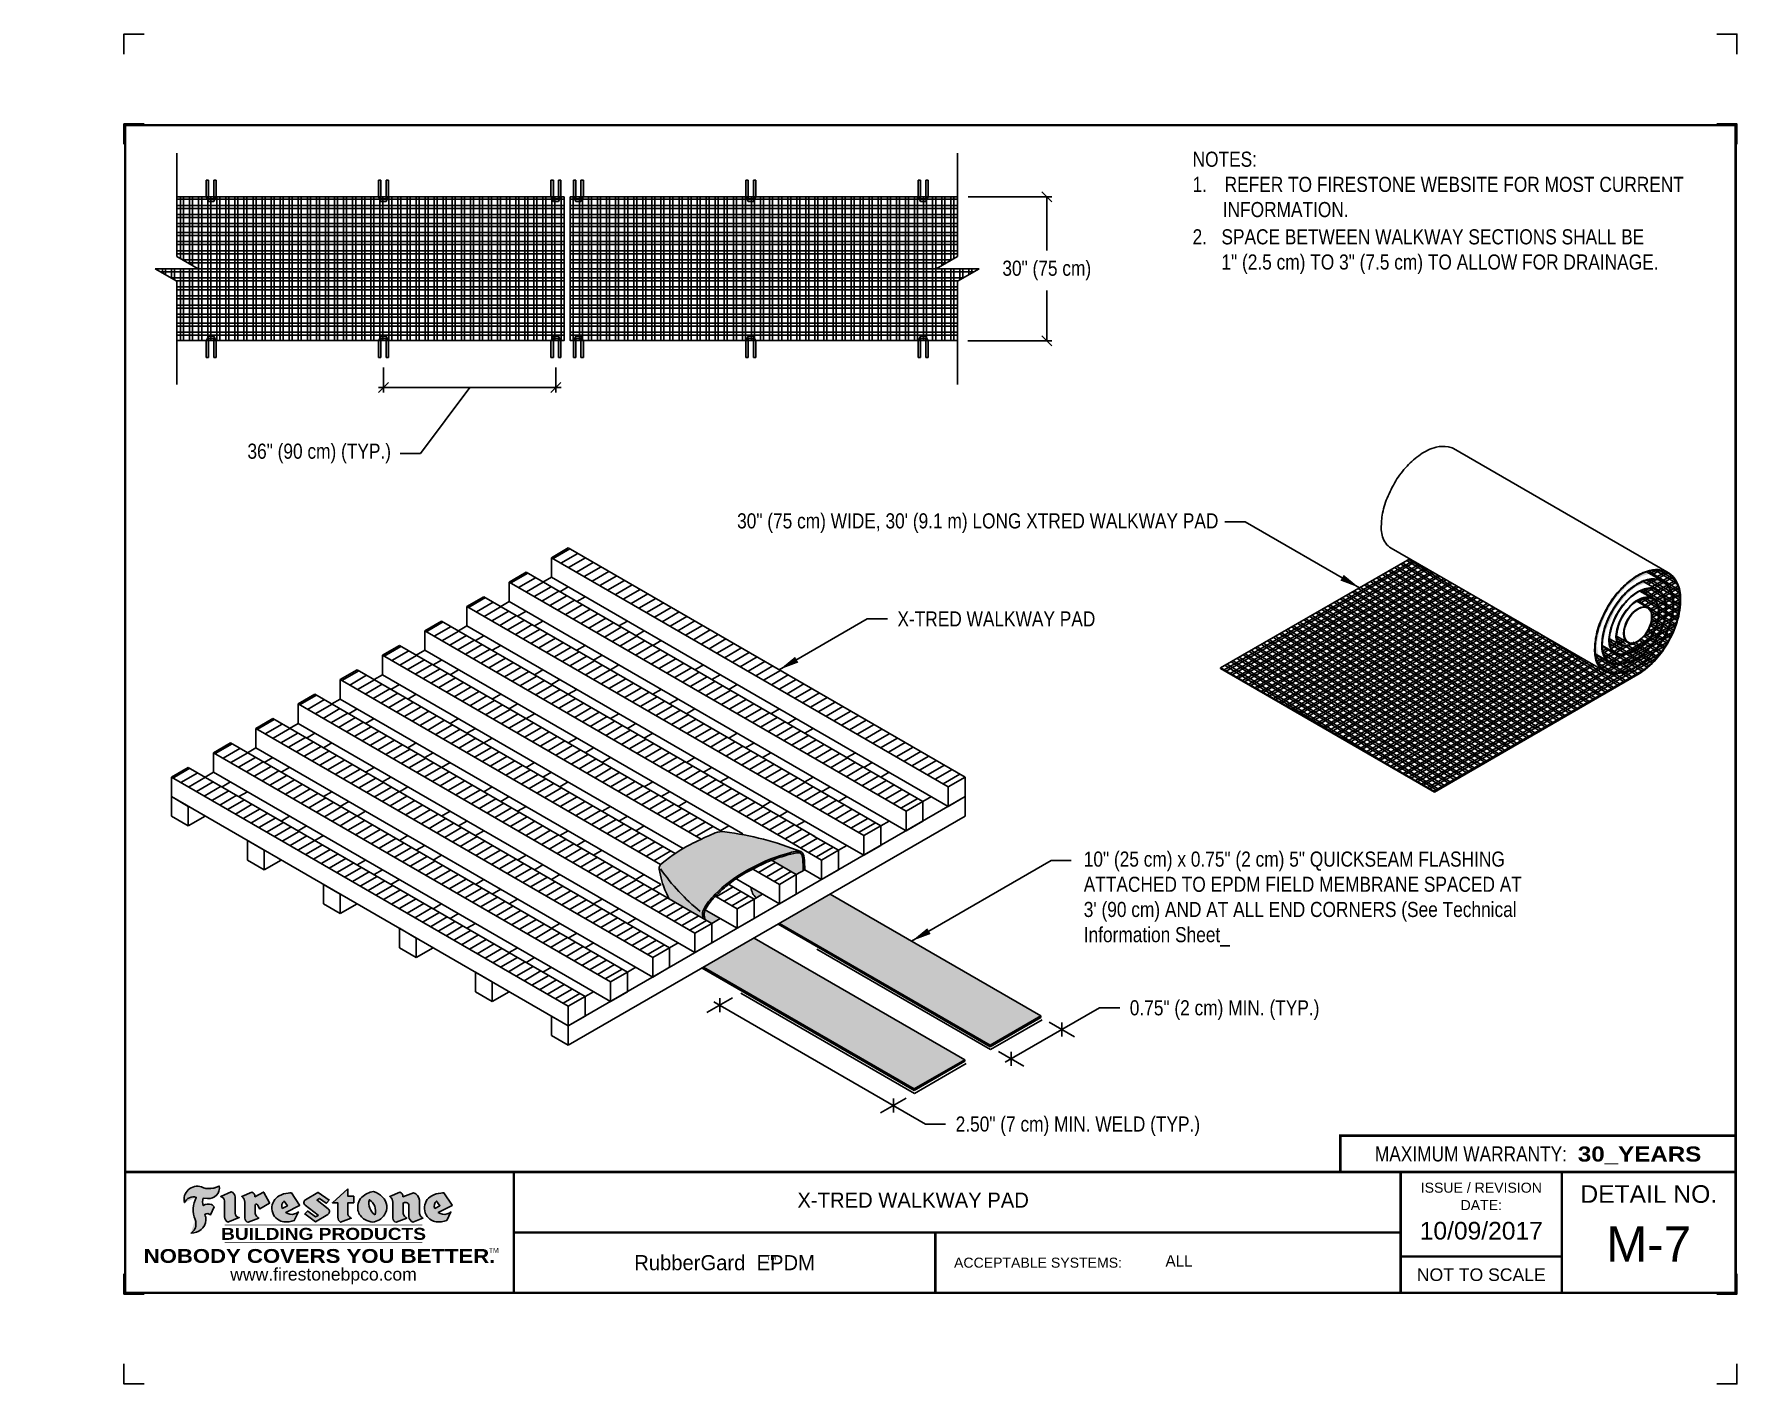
# Model space of a CAD drawing. Header units: inches. Extents: x 298.3 to 319.5, y -246.5 to -229.7.
import ezdxf
from ezdxf.enums import TextEntityAlignment as Align

# ---------------------------------------------------------------- set-up
doc = ezdxf.new("R2010")
doc.units = ezdxf.units.IN
doc.header["$MEASUREMENT"] = 0
doc.layers.get('0').update_dxf_attribs({"linetype": 'CONTINUOUS'})
doc.layers.get('DEFPOINTS').update_dxf_attribs({"linetype": 'CONTINUOUS'})
for name, color, linetype in [('DETAIL', 1, 'CONTINUOUS'), ('FSBP-ANNO-LABEL', 7, 'CONTINUOUS'), ('FSBP-ANNO-NOTE', 7, 'CONTINUOUS'), ('FSBP-MEMBRANE', 7, 'CONTINUOUS'), ('FSBP-TTLB', 7, 'CONTINUOUS'), ('FSBP-TTLB-BORDER', 7, 'CONTINUOUS'), ('FSBP-TTLB-TEXT', 7, 'CONTINUOUS'), ('GRID', 7, 'CONTINUOUS'), ('WATERMARKVERYLIGHT', 62, 'CONTINUOUS')]:
    doc.layers.add(name, color=color, linetype=linetype)
doc.styles.add('FSBP_ARIAL', font='arial.ttf')
doc.styles.add('FSBP_ARIAL_BOLD', font='')
doc.styles.add('FSBP_ARIAL_NAR', font='ARIALN.TTF')
doc.styles.add('FSBP_BANKGOTHIC', font='bgothm.ttf')
doc.styles.get('FSBP_ARIAL_BOLD').set_extended_font_data('Arial Black')
doc.linetypes.add('TRACKS', pattern='A,0.15,[130,ltypeshp.shx,S=0.25,R=0,X=0,Y=0],0.15', length=0.3)
doc.dimstyles.new('FSBP-DIM', dxfattribs={"dimtxt": 0.1875, "dimasz": 0.125, "dimexe": 0.0625, "dimexo": 0.125, "dimgap": 0.125, "dimtad": 0, "dimdec": 0, "dimzin": 1, "dimdsep": 46, "dimlunit": 4, "dimtxsty": 'FSBP_ARIAL_NAR', "dimblk": 'OBLIQUE', "dimcen": 0.09375, "dimdle": 0.0625, "dimclrd": 256, "dimclre": 256, "dimclrt": 256, "dimadec": 0, "dimazin": 0, "dimtfac": 1, "dimtdec": 0, "dimtmove": 1, "dimatfit": 3, "dimfxl": 0, "dimtolj": 1, "dimtzin": 0, "dimlwd": -1, "dimlwe": -1, "dimarcsym": 0})
doc.dimstyles.new('FSBP-LEADER', dxfattribs={"dimtxt": 0.1875, "dimasz": 0.25, "dimexe": 0.0625, "dimexo": 0.125, "dimgap": 0.125, "dimtad": 0, "dimtih": 1, "dimtoh": 1, "dimdec": 4, "dimzin": 0, "dimdsep": 46, "dimlunit": 4, "dimtxsty": 'FSBP_ARIAL_NAR', "dimcen": 0.09375, "dimclrd": 256, "dimclre": 256, "dimclrt": 256, "dimadec": 0, "dimazin": 0, "dimtfac": 1, "dimtdec": 4, "dimtofl": 0, "dimtmove": 0, "dimatfit": 3, "dimfxl": 0, "dimtolj": 1, "dimtzin": 0, "dimlwd": -1, "dimlwe": -1, "dimarcsym": 0})

msp = doc.modelspace()

# ---------------------------------------------------------------- texts
at = {"layer": 'FSBP-ANNO-LABEL', "style": 'FSBP_ARIAL_NAR'}
msp.add_text('30" (75 cm) WIDE, 30\' (9.1 m) LONG XTRED WALKWAY PAD', height=0.1875, dxfattribs=at).set_placement((310.05003, -235.78133), align=Align.MIDDLE)
for s, p in [('X-TRED WALKWAY PAD', (309.05259, -236.97547)), ('0.75" (2 cm) MIN. (TYP.)', (311.938, -241.80401)), ('2.50" (7 cm) MIN. WELD (TYP.)', (309.77569, -243.24738))]:
    msp.add_text(s, height=0.1875, dxfattribs=at).set_placement(p, align=Align.MIDDLE_LEFT)
at = {"layer": 'FSBP-ANNO-LABEL', "insert": (311.36646, -239.86417), "char_height": 0.1875, "width": 5.4463641, "attachment_point": 1, "style": 'FSBP_ARIAL_NAR'}
msp.add_mtext('10" (25 cm) x 0.75" (2 cm) 5" QUICKSEAM FLASHING ATTACHED TO EPDM FIELD MEMBRANE SPACED AT 3\' (90 cm) AND AT ALL END CORNERS (See Technical Information Sheet_', dxfattribs=at)
at = {"layer": 'FSBP-ANNO-NOTE', "insert": (312.7181, -231.17343), "char_height": 0.1875, "attachment_point": 1, "style": 'FSBP_ARIAL_NAR'}
msp.add_mtext_dynamic_manual_height_columns('NOTES:\\P1.  {\\W1.66381; }REFER TO FIRESTONE WEBSITE FOR MOST CURRENT \\P{\\W6.27837; }INFORMATION.{\\H0.08333x;\\P\\P}2.   SPACE BETWEEN WALKWAY SECTIONS SHALL BE \\P      1" (2.5 cm) TO 3" (7.5 cm) TO ALLOW FOR DRAINAGE.', width=6.1895046, gutter_width=5, heights=[2.032], dxfattribs=at)
at = {"layer": 'FSBP-TTLB-TEXT', "style": 'FSBP_ARIAL_NAR'}
msp.add_text('MAXIMUM WARRANTY:', height=0.1875, dxfattribs=at).set_placement((317.36787, -243.61841), align=Align.MIDDLE_RIGHT)
at = {"layer": 'FSBP-TTLB-TEXT'}
for s, height, style, p in [('ISSUE / REVISION', 0.125, 'FSBP_ARIAL', (316.3034, -244.03789)), ('DETAIL NO.', 0.21875, 'FSBP_ARIAL', (318.38325, -244.11648)), ('X-TRED WALKWAY PAD', 0.1878055, 'FSBP_BANKGOTHIC', (309.24773, -244.19227)), ('DATE:', 0.125, 'FSBP_ARIAL', (316.3034, -244.25401)), ('RubberGard  EPDM', 0.1875, 'FSBP_BANKGOTHIC', (306.90607, -244.96904)), ('TM', 0.0625, 'FSBP_BANKGOTHIC', (307.4861, -244.90656)), ('ALL', 0.140625, 'FSBP_BANKGOTHIC', (312.54955, -244.94651)), ('www.firestonebpco.com', 0.15625, 'FSBP_ARIAL', (301.92528, -245.1127)), ('NOT TO SCALE', 0.15625, 'FSBP_ARIAL', (316.3034, -245.11841))]:
    msp.add_text(s, height=height, dxfattribs=dict(at, style=style)).set_placement(p, align=Align.MIDDLE_CENTER)
at = {"layer": 'FSBP-TTLB-TEXT', "lineweight": 18, "style": 'FSBP_ARIAL_BOLD'}
msp.add_text('BUILDING PRODUCTS', height=0.1484375, dxfattribs=at).set_placement((301.92528, -244.61134), align=Align.MIDDLE_CENTER)
at = {"layer": 'FSBP-TTLB-TEXT', "color": 1}
for s, height, style, p in [('NOBODY COVERS YOU BETTER.', 0.171875, 'FSBP_ARIAL_BOLD', (301.87531, -244.88569)), ('TM', 0.0625, 'FSBP_BANKGOTHIC', (304.03937, -244.81661))]:
    msp.add_text(s, height=height, dxfattribs=dict(at, style=style)).set_placement(p, align=Align.MIDDLE_CENTER)
at = {"layer": 'FSBP-TTLB-TEXT', "style": 'FSBP_ARIAL'}
msp.add_text('ACCEPTABLE SYSTEMS:', height=0.125, dxfattribs=at).set_placement((309.75551, -244.96904), align=Align.MIDDLE_LEFT)
at = {"layer": 'FSBP-TTLB-TEXT', "style": 'FSBP_ARIAL_BOLD'}
msp.add_attdef('30_YEARS', text='??', height=0.1875, dxfattribs=at).set_placement((317.50257, -243.62001), align=Align.MIDDLE_LEFT)
at = {"layer": 'FSBP-TTLB-TEXT', "style": 'FSBP_ARIAL'}
for tag, height, p in [('10/09/2017', 0.21875, (316.3034, -244.57229)), ('M-7', 0.4375, (318.38212, -244.7372))]:
    msp.add_attdef(tag, text='??', height=height, dxfattribs=at).set_placement(p, align=Align.MIDDLE_CENTER)

# ---------------------------------------------------------------- blocks, each defined once
blk = doc.blocks.new('A$C0AE01E32')
at = {"layer": 'DETAIL'}
blk.add_hatch(color=256, dxfattribs=at).paths.add_polyline_path([(3.73, 9.29), (3.73, 0), (4.89, 0), (4.89, 8), (3.71, 10.45), (1.18, 10.45), (0, 8), (0, 0), (1.16, 0), (1.16, 9.29)])
for p, q in [((0, 8), (1.18, 10.45)), ((1.16, 0), (1.16, 9.29)), ((1.16, 9.29), (3.73, 9.29)), ((1.18, 10.45), (3.71, 10.45)), ((4.89, 8), (3.71, 10.45)), ((3.73, 0), (3.73, 9.29)), ((0, 0), (0, 8)), ((4.89, 0), (4.89, 8)), ((1.16, 0), (0, 0)), ((4.89, 0), (3.73, 0))]:
    blk.add_line(p, q, dxfattribs=at)
blk = doc.blocks.new('A$C65384442')
for p, q in [((0.266, 2.873), (0.266, 1.59)), ((0, 1.436), (0.266, 1.59)), ((0, 1.436), (0.532, 1.436)), ((0.532, 1.436), (0.266, 1.283)), ((0.266, 1.283), (0.266, 0))]:
    blk.add_line(p, q)
blk = doc.blocks.new('_OBLIQUE')
at = {"color": 0, "linetype": 'ByBlock'}
blk.add_line((-0.5, -0.5), (0.5, 0.5), dxfattribs=at)
blk = doc.blocks.new('*D11')
for p, q in [((302.671, -233.855), (302.671, -234.165)), ((304.812, -233.855), (304.812, -234.165)), ((304.875, -234.102), (302.608, -234.102)), ((303.741, -234.102), (303.128, -234.921)), ((303.128, -234.921), (302.878, -234.921))]:
    blk.add_line(p, q)
at = {"layer": 'DEFPOINTS', "color": 0}
for p in [(302.671, -233.73), (304.812, -233.73), (302.671, -234.102)]:
    blk.add_point(p, dxfattribs=at)
at = {"xscale": 0.125, "yscale": 0.125, "zscale": 0.125, "rotation": 180}
blk.add_blockref('_OBLIQUE', (302.671, -234.102), dxfattribs=at)
at = {"xscale": 0.125, "yscale": 0.125, "zscale": 0.125}
blk.add_blockref('_OBLIQUE', (304.812, -234.102), dxfattribs=at)
at = {"insert": (301.872, -234.921), "char_height": 0.1875, "attachment_point": 5, "style": 'FSBP_ARIAL_NAR'}
blk.add_mtext('\\A1;36" (90 cm) (TYP.)', dxfattribs=at)
blk = doc.blocks.new('*D10')
for p, q in [((309.933, -231.736), (310.969, -231.736)), ((310.907, -231.736), (310.907, -232.402)), ((310.907, -233.521), (310.907, -232.897)), ((309.926, -233.521), (310.969, -233.521))]:
    blk.add_line(p, q)
at = {"layer": 'DEFPOINTS', "color": 0}
for p in [(309.808, -231.736), (309.801, -233.521), (310.907, -233.521)]:
    blk.add_point(p, dxfattribs=at)
at = {"xscale": 0.125, "yscale": 0.125, "zscale": 0.125}
for p, rotation in [((310.907, -231.736), 90), ((310.907, -233.521), 270)]:
    blk.add_blockref('_OBLIQUE', p, dxfattribs=dict(at, rotation=rotation))
at = {"insert": (310.907, -232.649), "char_height": 0.1875, "attachment_point": 5, "style": 'FSBP_ARIAL_NAR'}
blk.add_mtext('\\A1;30" (75 cm)', dxfattribs=at)

# ---------------------------------------------------------------- dimensions: what is measured, and where the dimension line sits
for base, p1, p2, angle, text, dimstyle, override, picture, middle in [((310.90698, -233.521), (309.80767, -231.73583), (309.801, -233.521), 90, '30" (75 cm)', 'FSBP-LEADER', {"dimasz": 0.125, "dimblk1": 'OBLIQUE', "dimblk2": 'OBLIQUE', "dimsah": 1}, '*D10', (310.90698, -232.64942)), ((302.67097, -234.10215), (304.81202, -233.72976), (302.67097, -233.72976), 180, '36" (90 cm) (TYP.)', 'FSBP-DIM', {"dimtmove": 1}, '*D11', (302.75293, -234.92121))]:
    dim = msp.add_linear_dim(base=base, p1=p1, p2=p2, angle=angle, text=text, dimstyle=dimstyle, override=override)
    dim.commit()
    dim.dimension.update_dxf_attribs({"geometry": picture, "text_midpoint": middle, "dimtype": 160})

# ---------------------------------------------------------------- hatches: boundary and pattern name
h = msp.add_hatch(color=7)
edge = h.paths.add_edge_path()
edge.add_spline(control_points=[(307.9016, -240.09026), (307.90088, -240.03403), (307.89936, -239.9733), (307.88201, -239.83505), (307.60804, -239.90372), (307.42383, -239.96799), (307.19649, -240.09064)], knot_values=[1.68132057, 1.68132057, 1.68132057, 1.68132057, 1.77365737, 1.87702027, 2.03716383, 2.45479381, 2.45479381, 2.45479381, 2.45479381], degree=3, periodic=0)
edge.add_spline(control_points=[(307.19649, -240.09064), (307.01688, -240.18897), (306.83062, -240.3376), (306.673, -240.51949), (306.62793, -240.62765), (306.63478, -240.66401), (306.64147, -240.69481)], knot_values=[0.00618199, 0.00618199, 0.00618199, 0.00618199, 0.47301514, 0.72267165, 0.74000042, 0.83299757, 0.83299757, 0.83299757, 0.83299757], degree=3, periodic=0)
edge.add_line((306.64147, -240.69481), (306.665, -240.70839))
edge.add_spline(control_points=[(306.665, -240.70839), (306.66332, -240.7006), (306.66182, -240.69345), (306.66051, -240.68684)], knot_values=[0.01176877, 0.01176877, 0.01176877, 0.01176877, 0.02460007, 0.02460007, 0.02460007, 0.02460007], degree=3, periodic=0)
edge.add_spline(control_points=[(306.66051, -240.68684), (306.65788, -240.67363), (306.65598, -240.66262), (306.65485, -240.65314)], knot_values=[0.02460007, 0.02460007, 0.02460007, 0.02460007, 0.05026275, 0.05026275, 0.05026275, 0.05026275], degree=3, periodic=0)
edge.add_spline(control_points=[(306.65485, -240.65314), (306.65429, -240.6484), (306.65391, -240.64404), (306.65374, -240.63999)], knot_values=[0.05026275, 0.05026275, 0.05026275, 0.05026275, 0.06309262, 0.06309262, 0.06309262, 0.06309262], degree=3, periodic=0)
edge.add_spline(control_points=[(306.65374, -240.63999), (306.65365, -240.63796), (306.65361, -240.636), (306.65362, -240.63411)], knot_values=[0.06309262, 0.06309262, 0.06309262, 0.06309262, 0.06950975, 0.06950975, 0.06950975, 0.06950975], degree=3, periodic=0)
edge.add_spline(control_points=[(306.65362, -240.63411), (306.65363, -240.63222), (306.65369, -240.6304), (306.6538, -240.62863)], knot_values=[0.06950975, 0.06950975, 0.06950975, 0.06950975, 0.07592373, 0.07592373, 0.07592373, 0.07592373], degree=3, periodic=0)
edge.add_spline(control_points=[(306.6538, -240.62863), (306.65391, -240.62686), (306.65407, -240.62514), (306.65428, -240.62347)], knot_values=[0.07592373, 0.07592373, 0.07592373, 0.07592373, 0.08234109, 0.08234109, 0.08234109, 0.08234109], degree=3, periodic=0)
edge.add_spline(control_points=[(306.65428, -240.62347), (306.65449, -240.62179), (306.65475, -240.62016), (306.65506, -240.61857)], knot_values=[0.08234109, 0.08234109, 0.08234109, 0.08234109, 0.08875464, 0.08875464, 0.08875464, 0.08875464], degree=3, periodic=0)
edge.add_spline(control_points=[(306.65506, -240.61857), (306.65531, -240.61732), (306.65558, -240.6161), (306.65597, -240.61455), (306.65606, -240.6142), (306.65616, -240.61385)], knot_values=[0.08875464, 0.08875464, 0.08875464, 0.08875464, 0.09373906, 0.09373906, 0.09517242, 0.09517242, 0.09517242, 0.09517242], degree=3, periodic=0)
edge.add_spline(control_points=[(306.65616, -240.61385), (306.65699, -240.61072), (306.65802, -240.60749), (306.65922, -240.60418)], knot_values=[0.09517242, 0.09517242, 0.09517242, 0.09517242, 0.10800375, 0.10800375, 0.10800375, 0.10800375], degree=3, periodic=0)
edge.add_spline(control_points=[(306.65922, -240.60418), (306.66222, -240.5959), (306.66627, -240.58712), (306.67089, -240.57826)], knot_values=[0.10800375, 0.10800375, 0.10800375, 0.10800375, 0.14008208, 0.14008208, 0.14008208, 0.14008208], degree=3, periodic=0)
edge.add_spline(control_points=[(306.67089, -240.57826), (306.67458, -240.57117), (306.67863, -240.56402), (306.68279, -240.55702)], knot_values=[0.14008208, 0.14008208, 0.14008208, 0.14008208, 0.16574033, 0.16574033, 0.16574033, 0.16574033], degree=3, periodic=0)
edge.add_spline(control_points=[(306.68279, -240.55702), (306.68531, -240.55277), (306.68786, -240.54858), (306.69205, -240.54183), (306.69373, -240.53918), (306.69543, -240.53655)], knot_values=[0.16574033, 0.16574033, 0.16574033, 0.16574033, 0.18129612, 0.18129612, 0.1914074, 0.1914074, 0.1914074, 0.1914074], degree=3, periodic=0)
edge.add_spline(control_points=[(306.69543, -240.53655), (306.70841, -240.5165), (306.72291, -240.49721), (306.7385, -240.47844)], knot_values=[0.1914074, 0.1914074, 0.1914074, 0.1914074, 0.26839538, 0.26839538, 0.26839538, 0.26839538], degree=3, periodic=0)
edge.add_spline(control_points=[(306.7385, -240.47844), (306.73859, -240.47833), (306.73869, -240.47822), (306.74908, -240.46571), (306.7598, -240.45351), (306.77086, -240.44148)], knot_values=[0.26839538, 0.26839538, 0.26839538, 0.26839538, 0.26885319, 0.26885319, 0.31971224, 0.31971224, 0.31971224, 0.31971224], degree=3, periodic=0)
edge.add_spline(control_points=[(306.77086, -240.44148), (306.78201, -240.42933), (306.79351, -240.41737), (306.80526, -240.40555)], knot_values=[0.31971224, 0.31971224, 0.31971224, 0.31971224, 0.37104603, 0.37104603, 0.37104603, 0.37104603], degree=3, periodic=0)
edge.add_spline(control_points=[(306.80526, -240.40555), (306.81701, -240.39372), (306.82902, -240.38205), (306.84121, -240.3705)], knot_values=[0.37104603, 0.37104603, 0.37104603, 0.37104603, 0.42238137, 0.42238137, 0.42238137, 0.42238137], degree=3, periodic=0)
edge.add_spline(control_points=[(306.84121, -240.3705), (306.84634, -240.36564), (306.85149, -240.36081), (306.87613, -240.33791), (306.89621, -240.32014), (306.91714, -240.30259)], knot_values=[0.42238137, 0.42238137, 0.42238137, 0.42238137, 0.44396732, 0.44396732, 0.525022, 0.525022, 0.525022, 0.525022], degree=3, periodic=0)
edge.add_spline(control_points=[(306.91714, -240.30259), (306.94143, -240.28223), (306.96688, -240.26218), (306.99632, -240.24049), (306.9988, -240.23867), (307.0013, -240.23685)], knot_values=[0.525022, 0.525022, 0.525022, 0.525022, 0.61908145, 0.61908145, 0.62769016, 0.62769016, 0.62769016, 0.62769016], degree=3, periodic=0)
edge.add_spline(control_points=[(307.0013, -240.23685), (307.03104, -240.2152), (307.06266, -240.19376), (307.09662, -240.17237)], knot_values=[0.62769016, 0.62769016, 0.62769016, 0.62769016, 0.73032329, 0.73032329, 0.73032329, 0.73032329], degree=3, periodic=0)
edge.add_spline(control_points=[(307.09662, -240.17237), (307.13058, -240.15098), (307.16689, -240.12964), (307.20604, -240.10821)], knot_values=[0.73032329, 0.73032329, 0.73032329, 0.73032329, 0.83295029, 0.83295029, 0.83295029, 0.83295029], degree=3, periodic=0)
edge.add_spline(control_points=[(307.20604, -240.10821), (307.25828, -240.08002), (307.30546, -240.05592), (307.34904, -240.03499)], knot_values=[1.68135403, 1.68135403, 1.68135403, 1.68135403, 1.7777674, 1.7777674, 1.7777674, 1.7777674], degree=3, periodic=0)
edge.add_spline(control_points=[(307.34904, -240.03499), (307.40207, -240.00952), (307.44978, -239.98874), (307.5239, -239.9596), (307.55185, -239.94944), (307.57944, -239.9401)], knot_values=[1.7777674, 1.7777674, 1.7777674, 1.7777674, 1.89506608, 1.89506608, 1.97062761, 1.97062761, 1.97062761, 1.97062761], degree=3, periodic=0)
edge.add_spline(control_points=[(307.57944, -239.9401), (307.61466, -239.92819), (307.6493, -239.91761), (307.6849, -239.90747)], knot_values=[1.97062761, 1.97062761, 1.97062761, 1.97062761, 2.06704966, 2.06704966, 2.06704966, 2.06704966], degree=3, periodic=0)
edge.add_spline(control_points=[(307.6849, -239.90747), (307.6864, -239.90704), (307.6879, -239.90662), (307.70575, -239.90156), (307.72274, -239.89673), (307.73937, -239.89244)], knot_values=[2.06704966, 2.06704966, 2.06704966, 2.06704966, 2.07112046, 2.07112046, 2.11527276, 2.11527276, 2.11527276, 2.11527276], degree=3, periodic=0)
edge.add_spline(control_points=[(307.73937, -239.89244), (307.75754, -239.88777), (307.77527, -239.88374), (307.79126, -239.88135)], knot_values=[2.11527276, 2.11527276, 2.11527276, 2.11527276, 2.16348173, 2.16348173, 2.16348173, 2.16348173], degree=3, periodic=0)
edge.add_spline(control_points=[(307.79126, -239.88135), (307.79526, -239.88076), (307.79915, -239.88026), (307.8029, -239.87988)], knot_values=[2.16348173, 2.16348173, 2.16348173, 2.16348173, 2.17554157, 2.17554157, 2.17554157, 2.17554157], degree=3, periodic=0)
edge.add_spline(control_points=[(307.8029, -239.87988), (307.81042, -239.87913), (307.81741, -239.87884), (307.82372, -239.87915)], knot_values=[2.17554157, 2.17554157, 2.17554157, 2.17554157, 2.19964909, 2.19964909, 2.19964909, 2.19964909], degree=3, periodic=0)
edge.add_spline(control_points=[(307.82372, -239.87915), (307.82506, -239.87921), (307.82637, -239.8793), (307.83088, -239.87973), (307.83382, -239.88011), (307.83651, -239.88062)], knot_values=[2.19964909, 2.19964909, 2.19964909, 2.19964909, 2.204765, 2.204765, 2.21772974, 2.21772974, 2.21772974, 2.21772974], degree=3, periodic=0)
edge.add_spline(control_points=[(307.83651, -239.88062), (307.83776, -239.88085), (307.83896, -239.88111), (307.8401, -239.8814)], knot_values=[2.21772974, 2.21772974, 2.21772974, 2.21772974, 2.22376156, 2.22376156, 2.22376156, 2.22376156], degree=3, periodic=0)
edge.add_spline(control_points=[(307.8401, -239.8814), (307.84125, -239.88169), (307.84235, -239.88202), (307.8434, -239.88237)], knot_values=[2.22376156, 2.22376156, 2.22376156, 2.22376156, 2.2297835, 2.2297835, 2.2297835, 2.2297835], degree=3, periodic=0)
edge.add_spline(control_points=[(307.8434, -239.88237), (307.84445, -239.88273), (307.84545, -239.88311), (307.84642, -239.88354)], knot_values=[2.2297835, 2.2297835, 2.2297835, 2.2297835, 2.23580572, 2.23580572, 2.23580572, 2.23580572], degree=3, periodic=0)
edge.add_spline(control_points=[(307.84784, -239.88421), (307.84738, -239.88398), (307.8469, -239.88376), (307.84642, -239.88354)], knot_values=[2.23580572, 2.23580572, 2.23580572, 2.23580572, 2.23882382, 2.23882382, 2.23882382, 2.23882382], degree=3, periodic=0)
edge.add_spline(control_points=[(307.8492, -239.88494), (307.84876, -239.88469), (307.8483, -239.88445), (307.84784, -239.88421)], knot_values=[2.23882382, 2.23882382, 2.23882382, 2.23882382, 2.24184184, 2.24184184, 2.24184184, 2.24184184], degree=3, periodic=0)
edge.add_spline(control_points=[(307.8492, -239.88494), (307.84964, -239.8852), (307.85008, -239.88546), (307.8505, -239.88574)], knot_values=[2.24184184, 2.24184184, 2.24184184, 2.24184184, 2.2448507, 2.2448507, 2.2448507, 2.2448507], degree=3, periodic=0)
edge.add_spline(control_points=[(307.8505, -239.88574), (307.85136, -239.88629), (307.85218, -239.88688), (307.85296, -239.88753)], knot_values=[2.2448507, 2.2448507, 2.2448507, 2.2448507, 2.25087759, 2.25087759, 2.25087759, 2.25087759], degree=3, periodic=0)
edge.add_spline(control_points=[(307.85413, -239.88853), (307.85375, -239.88818), (307.85336, -239.88785), (307.85296, -239.88753)], knot_values=[2.25087759, 2.25087759, 2.25087759, 2.25087759, 2.25389122, 2.25389122, 2.25389122, 2.25389122], degree=3, periodic=0)
edge.add_spline(control_points=[(307.85525, -239.8896), (307.85488, -239.88923), (307.85451, -239.88887), (307.85413, -239.88853)], knot_values=[2.25389122, 2.25389122, 2.25389122, 2.25389122, 2.25690447, 2.25690447, 2.25690447, 2.25690447], degree=3, periodic=0)
edge.add_spline(control_points=[(307.85525, -239.8896), (307.85561, -239.88998), (307.85597, -239.89036), (307.85633, -239.89076)], knot_values=[2.25690447, 2.25690447, 2.25690447, 2.25690447, 2.25992208, 2.25992208, 2.25992208, 2.25992208], degree=3, periodic=0)
edge.add_spline(control_points=[(307.85633, -239.89076), (307.85704, -239.89156), (307.85772, -239.8924), (307.85839, -239.89331)], knot_values=[2.25992208, 2.25992208, 2.25992208, 2.25992208, 2.26594479, 2.26594479, 2.26594479, 2.26594479], degree=3, periodic=0)
edge.add_spline(control_points=[(307.85839, -239.89331), (307.85905, -239.89422), (307.8597, -239.89519), (307.86033, -239.89621)], knot_values=[2.26594479, 2.26594479, 2.26594479, 2.26594479, 2.27196778, 2.27196778, 2.27196778, 2.27196778], degree=3, periodic=0)
edge.add_spline(control_points=[(307.86033, -239.89621), (307.86096, -239.89724), (307.86158, -239.89833), (307.86219, -239.89949)], knot_values=[2.27196778, 2.27196778, 2.27196778, 2.27196778, 2.27799855, 2.27799855, 2.27799855, 2.27799855], degree=3, periodic=0)
edge.add_spline(control_points=[(307.86219, -239.89949), (307.8628, -239.90065), (307.86339, -239.90187), (307.86398, -239.90317)], knot_values=[2.27799855, 2.27799855, 2.27799855, 2.27799855, 2.28402905, 2.28402905, 2.28402905, 2.28402905], degree=3, periodic=0)
edge.add_spline(control_points=[(307.86398, -239.90317), (307.86418, -239.90359), (307.86437, -239.90402), (307.86496, -239.90536), (307.86534, -239.90629), (307.86572, -239.90725)], knot_values=[2.28402905, 2.28402905, 2.28402905, 2.28402905, 2.28599733, 2.28599733, 2.29005231, 2.29005231, 2.29005231, 2.29005231], degree=3, periodic=0)
edge.add_spline(control_points=[(307.86572, -239.90725), (307.86627, -239.90867), (307.8668, -239.91015), (307.86732, -239.91169)], knot_values=[2.29005231, 2.29005231, 2.29005231, 2.29005231, 2.2960761, 2.2960761, 2.2960761, 2.2960761], degree=3, periodic=0)
edge.add_spline(control_points=[(307.86732, -239.91169), (307.86783, -239.91323), (307.86832, -239.91483), (307.86879, -239.91647)], knot_values=[2.2960761, 2.2960761, 2.2960761, 2.2960761, 2.30210608, 2.30210608, 2.30210608, 2.30210608], degree=3, periodic=0)
edge.add_spline(control_points=[(307.86879, -239.91647), (307.86925, -239.91812), (307.8697, -239.91981), (307.87013, -239.92155)], knot_values=[2.30210608, 2.30210608, 2.30210608, 2.30210608, 2.30813609, 2.30813609, 2.30813609, 2.30813609], degree=3, periodic=0)
edge.add_spline(control_points=[(307.87013, -239.92155), (307.87184, -239.9285), (307.87324, -239.93614), (307.87439, -239.94411)], knot_values=[2.30813609, 2.30813609, 2.30813609, 2.30813609, 2.33224048, 2.33224048, 2.33224048, 2.33224048], degree=3, periodic=0)
edge.add_spline(control_points=[(307.87439, -239.94411), (307.87607, -239.95567), (307.87723, -239.96792), (307.87901, -239.99231), (307.87966, -240.00463), (307.88016, -240.01998)], knot_values=[2.33224048, 2.33224048, 2.33224048, 2.33224048, 2.36722966, 2.36722966, 2.40456307, 2.40456307, 2.40456307, 2.40456307], degree=3, periodic=0)
edge.add_spline(control_points=[(307.88016, -240.01998), (307.8808, -240.03982), (307.88118, -240.06472), (307.88155, -240.10184)], knot_values=[2.40456307, 2.40456307, 2.40456307, 2.40456307, 2.45277811, 2.45277811, 2.45277811, 2.45277811], degree=3, periodic=0)
edge.add_line((307.88155, -240.10184), (307.9016, -240.09026))
h = msp.add_hatch(color=7)
h.paths.add_polyline_path([(306.64311, -241.30124), (306.62579, -241.31124), (309.26032, -242.83229), (309.26032, -242.81229)])
h.paths.add_polyline_path([(309.88956, -242.469), (309.88956, -242.449), (309.26032, -242.81229), (309.26032, -242.83229)])
h.paths.add_polyline_path([(307.58698, -240.7563), (307.56966, -240.7663), (310.20419, -242.28735), (310.20419, -242.26735)])
h.paths.add_polyline_path([(310.83343, -241.92406), (310.83343, -241.90406), (310.20419, -242.26735), (310.20419, -242.28735)])
at = {"layer": 'FSBP-MEMBRANE'}
h = msp.add_hatch(color=256, dxfattribs=at)
edge = h.paths.add_edge_path()
edge.add_line((315.72126, -239.1251), (318.24663, -237.66707))
edge.add_arc((317.76198, -236.85638), 0.94451, 300.87223, 319.07118)
edge.add_arc((317.42538, -236.56452), 1.39002, 319.07118, 329.259708)
edge.add_arc((317.59621, -236.66611), 1.19127, 329.259708, 343.070647)
edge.add_arc((317.78561, -236.72376), 0.9933, 343.070647, 360.245197)
edge.add_arc((318.31203, -236.72151), 0.46686, 0.245197, 23.705089)
edge.add_arc((318.44976, -236.66104), 0.31645, 23.705089, 47.735405)
edge.add_arc((318.50125, -236.60438), 0.23989, 47.735405, 79.895546)
edge.add_arc((318.48045, -236.72108), 0.35843, 79.895546, 104.17319)
edge.add_arc((318.53459, -236.93544), 0.57952, 104.17319, 125.536906)
edge.add_arc((318.8713, -237.40686), 1.15884, 125.536906, 136.433046)
edge.add_arc((318.80597, -237.34471), 1.06867, 136.433046, 148.895072)
edge.add_arc((319.23804, -237.60541), 1.5733, 148.895072, 157.610766)
edge.add_arc((318.67111, -237.37186), 0.96014, 157.610766, 170.760497)
edge.add_arc((318.65659, -237.36949), 0.94544, 170.760497, 181.823018)
edge.add_arc((318.01899, -237.38979), 0.30751, 181.823018, 215.078892)
edge.add_arc((317.92174, -237.45808), 0.18868, 215.078892, 242.345774)
edge.add_arc((317.96379, -237.37784), 0.27927, 242.345774, 277.619479)
edge.add_arc((317.92211, -237.06626), 0.59362, 277.619479, 297.586576)
edge.add_arc((317.79233, -236.81787), 0.87388, 297.586576, 311.033692)
edge.add_arc((317.88111, -236.91988), 0.73864, 311.033692, 321.783997)
edge.add_arc((317.35678, -236.50704), 1.40599, 321.783997, 329.030927)
edge.add_arc((317.83176, -236.79208), 0.85205, 329.030927, 340.154185)
edge.add_arc((317.53727, -236.6858), 1.16513, 340.154185, 349.03638)
edge.add_arc((318.13169, -236.80095), 0.55967, 349.03638, 365.890449)
edge.add_arc((318.23067, -236.79073), 0.46016, 5.890449, 20.495523)
edge.add_arc((318.43112, -236.71581), 0.24616, 20.495523, 53.725149)
edge.add_arc((318.45311, -236.68584), 0.20899, 53.725149, 89.205383)
edge.add_arc((318.45081, -236.85177), 0.37494, 89.205383, 117.057972)
edge.add_arc((318.61722, -237.17756), 0.74077, 117.057972, 128.412781)
edge.add_arc((318.66354, -237.23598), 0.81532, 128.412781, 143.788563)
edge.add_arc((319.06731, -237.53161), 1.31575, 143.788563, 153.805867)
edge.add_arc((318.66032, -237.3314), 0.86217, 153.805867, 170.855599)
edge.add_arc((318.58382, -237.31909), 0.7847, 170.855599, 178.206244)
edge.add_arc((318.16314, -237.30591), 0.36381, 178.206244, 195.82744)
edge.add_arc((317.98554, -237.35626), 0.17921, 195.82744, 240.82828)
edge.add_arc((317.99507, -237.33919), 0.19876, 240.82828, 262.651958)
edge.add_arc((318.00962, -237.22632), 0.31257, 262.651958, 284.252439)
edge.add_arc((317.93814, -236.94488), 0.60293, 284.252439, 304.030304)
edge.add_arc((317.91191, -236.90605), 0.64979, 304.030304, 323.692705)
edge.add_arc((317.61704, -236.68939), 1.01571, 323.692705, 336.871725)
edge.add_arc((317.96296, -236.83713), 0.63956, 336.871725, 354.445663)
edge.add_arc((318.14074, -236.85442), 0.46093, 354.445663, 376.596366)
edge.add_arc((318.4043, -236.77587), 0.18592, 16.596366, 58.883086)
edge.add_arc((318.40684, -236.77167), 0.18101, 58.883086, 93.817231)
edge.add_arc((318.41614, -236.91104), 0.32069, 93.817231, 109.671505)
edge.add_arc((318.43489, -236.9635), 0.37641, 109.671505, 122.640863)
edge.add_arc((318.59851, -237.21894), 0.67976, 122.640863, 132.417996)
edge.add_arc((318.57143, -237.18931), 0.63961, 132.417996, 140.546484)
edge.add_arc((318.84469, -237.41419), 0.99351, 140.546484, 147.425493)
edge.add_arc((318.64363, -237.28574), 0.75492, 147.425493, 157.054782)
edge.add_arc((318.78784, -237.34678), 0.91151, 157.054782, 165.688017)
edge.add_arc((318.41967, -237.25286), 0.53156, 165.688017, 177.287213)
edge.add_arc((318.21518, -237.24317), 0.32684, 177.287213, 188.737648)
edge.add_arc((318.0337, -237.27106), 0.14322, 188.737648, 220.956927)
edge.add_arc((318.03935, -237.26616), 0.15071, 220.956927, 239.694857)
edge.add_arc((318.0371, -237.27001), 0.14624, 239.694857, 260.869908)
edge.add_arc((318.05664, -237.14843), 0.26939, 260.869908, 282.766467)
edge.add_arc((318.01325, -236.95693), 0.46574, 282.766467, 296.360115)
edge.add_arc((318.02416, -236.97894), 0.44117, 296.360115, 314.125857)
edge.add_arc((317.91248, -236.86381), 0.60157, 314.125857, 329.879304)
edge.add_arc((317.85492, -236.83041), 0.66812, 329.879304, 343.495973)
edge.add_arc((318.07408, -236.89535), 0.43954, 343.495973, 361.036748)
edge.add_arc((318.25523, -236.89207), 0.25836, 1.036748, 25.333722)
edge.add_arc((318.36968, -236.83789), 0.13173, 25.333722, 59.922773)
edge.add_arc((318.36246, -236.85036), 0.14615, 59.922773, 106.49013)
edge.add_arc((318.43206, -237.08547), 0.39135, 106.49013, 122.842307)
edge.add_arc((318.42396, -237.07294), 0.37642, 122.842307, 138.467107)
edge.add_arc((318.84546, -237.44628), 0.93949, 138.467107, 145.659495)
edge.add_arc((318.49274, -237.2053), 0.51232, 145.659495, 162.939943)
edge.add_arc((318.6916, -237.26633), 0.72033, 162.939943, 171.77634)
edge.add_arc((318.2202, -237.1982), 0.24403, 171.77634, 183.904074)
edge.add_arc((318.09716, -237.2066), 0.1207, 183.904074, 210.577987)
edge.add_arc((318.05502, -237.2315), 0.07175, 210.577987, 244.892348)
edge.add_arc((318.08779, -237.16156), 0.14898, 244.892348, 281.632605)
edge.add_arc((318.0328, -236.89322), 0.4229, 281.599341, 300.374318)
edge.add_arc((318.15574, -237.1029), 0.17984, 280.638001, 300.361355, ccw=False)
edge.add_arc((318.03195, -236.89032), 0.41979, 281.632619, 291.960423, ccw=False)
edge.add_arc((318.08779, -237.16156), 0.14286, 244.892348, 281.632605, ccw=False)
edge.add_arc((318.05502, -237.2315), 0.06563, 210.577987, 244.892348, ccw=False)
edge.add_arc((318.09716, -237.2066), 0.11458, 183.904074, 210.577987, ccw=False)
edge.add_arc((318.2202, -237.1982), 0.2379, 171.77634, 183.904074, ccw=False)
edge.add_arc((318.6916, -237.26633), 0.7142, 162.939943, 171.77634, ccw=False)
edge.add_arc((318.49274, -237.2053), 0.50619, 145.659495, 162.939943, ccw=False)
edge.add_arc((318.84546, -237.44628), 0.93336, 138.467107, 145.659495, ccw=False)
edge.add_arc((318.42396, -237.07294), 0.3703, 122.842307, 138.467107, ccw=False)
edge.add_arc((318.43206, -237.08547), 0.38522, 106.49013, 122.842307, ccw=False)
edge.add_arc((318.36246, -236.85036), 0.14002, 59.922773, 106.49013, ccw=False)
edge.add_arc((318.36968, -236.83789), 0.12561, 25.333722, 59.922773, ccw=False)
edge.add_arc((318.25523, -236.89207), 0.25223, 1.036748, 25.333722, ccw=False)
edge.add_arc((318.07408, -236.89535), 0.43341, -16.504027, 1.036748, ccw=False)
edge.add_arc((317.85492, -236.83041), 0.662, 329.879304, 343.495973, ccw=False)
edge.add_arc((317.91248, -236.86381), 0.59544, 314.125857, 329.879304, ccw=False)
edge.add_arc((318.02416, -236.97894), 0.43505, 296.360115, 314.125857, ccw=False)
edge.add_arc((318.01325, -236.95693), 0.45962, 282.766467, 296.360115, ccw=False)
edge.add_arc((318.05664, -237.14843), 0.26326, 260.869908, 282.766467, ccw=False)
edge.add_arc((318.0371, -237.27001), 0.14011, 239.694857, 260.869908, ccw=False)
edge.add_arc((318.03935, -237.26616), 0.14458, 220.956927, 239.694857, ccw=False)
edge.add_arc((318.0337, -237.27106), 0.1371, 188.737648, 220.956927, ccw=False)
edge.add_arc((318.21518, -237.24317), 0.32071, 177.287213, 188.737648, ccw=False)
edge.add_arc((318.41967, -237.25286), 0.52543, 165.688017, 177.287213, ccw=False)
edge.add_arc((318.78784, -237.34678), 0.90539, 157.054782, 165.688017, ccw=False)
edge.add_arc((318.64363, -237.28574), 0.74879, 147.425493, 157.054782, ccw=False)
edge.add_arc((318.84469, -237.41419), 0.98738, 140.546484, 147.425493, ccw=False)
edge.add_arc((318.57143, -237.18931), 0.63349, 132.417996, 140.546484, ccw=False)
edge.add_arc((318.59851, -237.21894), 0.67363, 122.640863, 132.417996, ccw=False)
edge.add_arc((318.43489, -236.9635), 0.37028, 109.671505, 122.640863, ccw=False)
edge.add_arc((318.41614, -236.91104), 0.31457, 93.817231, 109.671505, ccw=False)
edge.add_arc((318.40684, -236.77167), 0.17488, 58.883086, 93.817231, ccw=False)
edge.add_arc((318.4043, -236.77587), 0.1798, 16.596366, 58.883086, ccw=False)
edge.add_arc((318.14074, -236.85442), 0.45481, -5.554337, 16.596366, ccw=False)
edge.add_arc((317.96296, -236.83713), 0.63343, 336.871725, 354.445663, ccw=False)
edge.add_arc((317.61704, -236.68939), 1.00958, 323.692705, 336.871725, ccw=False)
edge.add_arc((317.91191, -236.90605), 0.64367, 304.030304, 323.692705, ccw=False)
edge.add_arc((317.93814, -236.94488), 0.59681, 284.252439, 304.030304, ccw=False)
edge.add_arc((318.00962, -237.22632), 0.30644, 262.651958, 284.252439, ccw=False)
edge.add_arc((317.99507, -237.33919), 0.19263, 240.82828, 262.651958, ccw=False)
edge.add_arc((317.98554, -237.35626), 0.17308, 195.82744, 240.82828, ccw=False)
edge.add_arc((318.16314, -237.30591), 0.35768, 178.206244, 195.82744, ccw=False)
edge.add_arc((318.58382, -237.31909), 0.77857, 170.855599, 178.206244, ccw=False)
edge.add_arc((318.66032, -237.3314), 0.85605, 153.805867, 170.855599, ccw=False)
edge.add_arc((319.06731, -237.53161), 1.30963, 143.788563, 153.805867, ccw=False)
edge.add_arc((318.66354, -237.23598), 0.8092, 128.412781, 143.788563, ccw=False)
edge.add_arc((318.61722, -237.17756), 0.73464, 117.057972, 128.412781, ccw=False)
edge.add_arc((318.45081, -236.85177), 0.36881, 89.205383, 117.057972, ccw=False)
edge.add_arc((318.45311, -236.68584), 0.20287, 53.725149, 89.205383, ccw=False)
edge.add_arc((318.43112, -236.71581), 0.24003, 20.495523, 53.725149, ccw=False)
edge.add_arc((318.23067, -236.79073), 0.45403, 5.890449, 20.495523, ccw=False)
edge.add_arc((318.13169, -236.80095), 0.55354, -10.96362, 5.890449, ccw=False)
edge.add_arc((317.53727, -236.6858), 1.15901, 340.154185, 349.03638, ccw=False)
edge.add_arc((317.83176, -236.79208), 0.84592, 329.030927, 340.154185, ccw=False)
edge.add_arc((317.35678, -236.50704), 1.39987, 321.783997, 329.030927, ccw=False)
edge.add_arc((317.88111, -236.91988), 0.73252, 311.033692, 321.783997, ccw=False)
edge.add_arc((317.79233, -236.81787), 0.86775, 297.586576, 311.033692, ccw=False)
edge.add_arc((317.92211, -237.06626), 0.5875, 277.619479, 297.586576, ccw=False)
edge.add_arc((317.96379, -237.37784), 0.27315, 242.345774, 277.619479, ccw=False)
edge.add_arc((317.92174, -237.45808), 0.18255, 215.078892, 242.345774, ccw=False)
edge.add_arc((318.01899, -237.38979), 0.30138, 181.823018, 215.078892, ccw=False)
edge.add_arc((318.65659, -237.36949), 0.93931, 170.760497, 181.823018, ccw=False)
edge.add_arc((318.67111, -237.37186), 0.95401, 157.610766, 170.760497, ccw=False)
edge.add_arc((319.23804, -237.60541), 1.56717, 148.895072, 157.610766, ccw=False)
edge.add_arc((318.80597, -237.34471), 1.06255, 136.433046, 148.895072, ccw=False)
edge.add_arc((318.8713, -237.40686), 1.15271, 125.536906, 136.433046, ccw=False)
edge.add_arc((318.53459, -236.93544), 0.57339, 104.17319, 125.536906, ccw=False)
edge.add_arc((318.48045, -236.72108), 0.3523, 79.895546, 104.17319, ccw=False)
edge.add_arc((318.50125, -236.60438), 0.23376, 47.735405, 79.895546, ccw=False)
edge.add_arc((318.44976, -236.66104), 0.31032, 23.705089, 47.735405, ccw=False)
edge.add_arc((318.31203, -236.72151), 0.46074, 0.245197, 23.705089, ccw=False)
edge.add_arc((317.78561, -236.72376), 0.98717, -16.929353, 0.245197, ccw=False)
edge.add_arc((317.59621, -236.66611), 1.18514, 329.259708, 343.070647, ccw=False)
edge.add_arc((317.42538, -236.56452), 1.3839, 319.07118, 329.259708, ccw=False)
edge.add_arc((317.76198, -236.85638), 0.93839, 300.901257, 319.07118, ccw=False)
edge.add_line((318.2439, -237.66157), (315.72126, -239.11801))
edge.add_line((315.72126, -239.11801), (315.72126, -239.1251))
msp.add_hatch(color=256, dxfattribs=at).paths.add_polyline_path([(313.0654, -237.58465), (313.0654, -237.59173), (315.72126, -239.1251), (315.72126, -239.11801)])
at = {"layer": 'FSBP-TTLB-TEXT'}
h = msp.add_hatch(color=1, dxfattribs=at)
edge = h.paths.add_edge_path()
edge.add_arc((300.50001, -244.04229), 0.13191, 264.041045, 370.310617)
edge.add_arc((300.49025, -243.72261), 0.32731, 270.050584, 295.234594, ccw=False)
edge.add_arc((300.4855, -243.91084), 0.13917, 249.328128, 272.074912, ccw=False)
edge.add_line((300.43638, -244.04105), (300.41019, -244.02931))
edge.add_arc((300.35665, -244.18346), 0.16319, 70.845901, 194.332526)
edge.add_arc((300.30713, -244.27003), 0.11799, 70.969501, 156.964141, ccw=False)
edge.add_arc((300.61584, -244.31249), 0.31104, 150.323114, 203.20843)
edge.add_arc((300.21895, -244.4853), 0.12186, 0.884916, 24.346689, ccw=False)
edge.add_arc((300.21208, -244.49156), 0.12897, -58.366551, 3.621678, ccw=False)
edge.add_arc((300.28837, -244.42325), 0.17833, 267.220547, 354.138162)
edge.add_arc((300.25301, -244.44518), 0.21279, 0.999616, 21.005034)
edge.add_arc((300.48151, -244.41071), 0.05136, 40.821177, 125.527278, ccw=False)
edge.add_line((300.52038, -244.37713), (300.56548, -244.27484))
edge.add_arc((300.50356, -244.31401), 0.07327, 32.316752, 66.314812)
edge.add_arc((300.49496, -244.35037), 0.11022, 69.817913, 125.254735)
edge.add_arc((300.59041, -244.213), 0.16597, 164.156967, 196.581101, ccw=False)
edge.add_line((300.43074, -244.16769), (300.48632, -244.17349))
h = msp.add_hatch(color=1, dxfattribs=at)
edge = h.paths.add_edge_path()
edge.add_line((300.73794, -244.46638), (300.87805, -244.41008))
edge.add_arc((300.88372, -244.35305), 0.05731, 181.971787, 264.31851, ccw=False)
edge.add_line((300.82644, -244.35502), (300.82611, -244.15427))
edge.add_arc((300.75696, -244.15439), 0.06915, 0.093441, 72.428344)
edge.add_line((300.77784, -244.08846), (300.64954, -244.14646))
edge.add_arc((300.63795, -244.20255), 0.05728, -0.0174, 78.322068, ccw=False)
edge.add_line((300.69522, -244.20257), (300.69528, -244.39916))
edge.add_arc((300.7684, -244.3999), 0.07313, 179.427202, 245.38455)
h = msp.add_hatch(color=1, dxfattribs=at)
edge = h.paths.add_edge_path()
edge.add_line((301.25473, -244.22801), (301.18486, -244.09589))
edge.add_arc((301.18282, -244.09697), 0.00231, 27.871971, 117.376679)
edge.add_line((301.18176, -244.09492), (301.07334, -244.15107))
edge.add_arc((301.00979, -244.15014), 0.06356, 359.165808, 425.879366)
edge.add_line((301.03576, -244.09213), (300.90958, -244.14917))
edge.add_arc((300.87051, -244.21439), 0.07603, -3.441404, 59.079922, ccw=False)
edge.add_line((300.94641, -244.21896), (300.94641, -244.41642))
edge.add_arc((301.00324, -244.41229), 0.05698, 184.155735, 255.30665)
edge.add_line((300.98879, -244.46741), (301.11999, -244.41469))
edge.add_arc((301.151, -244.34618), 0.0752, 207.516088, 245.649227, ccw=False)
edge.add_arc((301.18375, -244.33549), 0.10933, 179.482337, 204.55379, ccw=False)
edge.add_line((301.07442, -244.3345), (301.07442, -244.25668))
edge.add_arc((301.09129, -244.2582), 0.01694, 28.356188, 174.85497, ccw=False)
edge.add_arc((301.09004, -244.26376), 0.02112, 22.216894, 40.10214, ccw=False)
edge.add_line((301.10959, -244.25577), (301.12934, -244.29901))
edge.add_arc((301.13144, -244.29805), 0.00231, 204.545128, 299.632351)
edge.add_line((301.13258, -244.30006), (301.25383, -244.23109))
edge.add_line((301.25383, -244.23109), (301.25473, -244.22801))
h = msp.add_hatch(color=1, dxfattribs=at)
h.paths.add_polyline_path([(301.52609, -244.10236, 0.02524282), (301.48773, -244.10509, 0.1213612), (301.36448, -244.14485, 0.61516681), (301.39544, -244.45394, 0.05306812), (301.43064, -244.4619, 0.11509322), (301.56183, -244.44353), (301.6139, -244.33853, -0.08755406), (301.56693, -244.36275, -0.26559176), (301.45539, -244.34511), (301.62805, -244.25816, 0.45189495), (301.62892, -244.25481)])
h.paths.add_polyline_path([(301.47692, -244.26293), (301.41381, -244.29557, -0.37205339), (301.43588, -244.20475)], flags=16)
h = msp.add_hatch(color=1, dxfattribs=at)
edge = h.paths.add_edge_path()
edge.add_arc((301.72311, -244.22162), 0.04152, 123.208054, 232.20273, ccw=False)
edge.add_line((301.70037, -244.18687), (301.85624, -244.09813))
edge.add_arc((301.85738, -244.10014), 0.00231, 55.646445, 119.654261, ccw=False)
edge.add_line((301.85868, -244.09823), (301.99451, -244.19108))
edge.add_arc((301.99317, -244.19295), 0.00231, -42.731101, 54.466135, ccw=False)
edge.add_line((301.99486, -244.19452), (301.96116, -244.23101))
edge.add_arc((301.95946, -244.22944), 0.00231, 233.752708, 317.268899, ccw=False)
edge.add_line((301.9581, -244.2313), (301.87655, -244.17151))
edge.add_arc((301.87519, -244.17337), 0.00231, 53.752708, 124.413562)
edge.add_line((301.87388, -244.17147), (301.84564, -244.19082))
edge.add_arc((301.84694, -244.19272), 0.00231, 124.413562, 231.845902)
edge.add_line((301.84551, -244.19454), (301.9826, -244.30224))
edge.add_arc((301.95695, -244.33489), 0.04152, -55.212259, 51.845902, ccw=False)
edge.add_line((301.98064, -244.36899), (301.82714, -244.46199))
edge.add_arc((301.82594, -244.46002), 0.00231, 233.295562, 301.208722, ccw=False)
edge.add_line((301.82456, -244.46187), (301.69397, -244.36451))
edge.add_arc((301.69535, -244.36266), 0.00231, 135.513418, 233.217987, ccw=False)
edge.add_line((301.6937, -244.36104), (301.72554, -244.32863))
edge.add_arc((301.72719, -244.33025), 0.00231, 53.035284, 135.513418, ccw=False)
edge.add_line((301.72857, -244.3284), (301.82454, -244.40063))
edge.add_arc((301.82592, -244.39878), 0.00231, 233.035284, 302.236263)
edge.add_line((301.82715, -244.40073), (301.85699, -244.38192))
edge.add_arc((301.85576, -244.37997), 0.00231, 302.236263, 412.20273)
edge.add_line((301.85717, -244.37815), (301.69766, -244.25443))
h = msp.add_hatch(color=1, dxfattribs=at)
edge = h.paths.add_edge_path()
edge.add_line((302.22616, -244.05129), (302.22616, -244.14099))
edge.add_arc((302.22847, -244.14099), 0.00231, 180, 270)
edge.add_line((302.22847, -244.1433), (302.29812, -244.1433))
edge.add_arc((302.29812, -244.1456), 0.00231, 0, 90, ccw=False)
edge.add_line((302.30043, -244.1456), (302.30043, -244.22311))
edge.add_arc((302.29812, -244.22311), 0.00231, 270, 360, ccw=False)
edge.add_line((302.29812, -244.22542), (302.22847, -244.22542))
edge.add_arc((302.22847, -244.22773), 0.00231, 90, 180)
edge.add_line((302.22616, -244.22773), (302.22616, -244.34744))
edge.add_arc((302.29944, -244.35117), 0.07337, 177.080253, 245.324954)
edge.add_line((302.26881, -244.41785), (302.13723, -244.46664))
edge.add_arc((302.17131, -244.40834), 0.06754, 177.034532, 239.692643, ccw=False)
edge.add_line((302.10387, -244.40484), (302.10387, -244.22773))
edge.add_arc((302.10156, -244.22773), 0.00231, 360, 450)
edge.add_line((302.10156, -244.22542), (302.03556, -244.22542))
edge.add_line((302.03556, -244.22542), (302.22616, -244.05129))
h = msp.add_hatch(color=1, dxfattribs=at)
edge = h.paths.add_edge_path(flags=16)
edge.add_arc((302.40306, -244.32884), 0.16846, 344.55588, 417.014005)
edge.add_arc((302.65716, -244.23239), 0.16846, 164.55588, 237.014005)
edge = h.paths.add_edge_path()
edge.add_arc((302.53208, -244.28397), 0.18287, 136.091451, 191.213419)
edge.add_arc((302.52764, -244.27586), 0.18031, 194.016725, 240.666373)
edge.add_arc((302.56075, -244.22854), 0.23785, 239.297539, 264.288987)
edge.add_arc((302.51155, -244.26306), 0.20376, 277.198676, 326.503573)
edge.add_arc((302.54044, -244.27814), 0.17137, 325.376888, 406.382833)
edge.add_arc((302.47454, -244.33365), 0.25719, 44.284626, 73.829014)
edge.add_arc((302.57985, -244.34238), 0.25796, 97.502929, 134.103914)
h = msp.add_hatch(color=1, dxfattribs=at)
edge = h.paths.add_edge_path()
edge.add_line((302.78539, -244.41623), (302.78539, -244.21896))
edge.add_arc((302.7095, -244.21439), 0.07603, 356.558596, 419.079922)
edge.add_line((302.74857, -244.14917), (302.87475, -244.09213))
edge.add_arc((302.84878, -244.15014), 0.06356, 0.396262, 65.879366, ccw=False)
edge.add_line((302.91233, -244.1497), (303.04323, -244.10342))
edge.add_arc((303.01845, -244.19713), 0.09693, 2.366977, 75.186159, ccw=False)
edge.add_line((303.11529, -244.19313), (303.11529, -244.33241))
edge.add_arc((303.22458, -244.33553), 0.10933, 178.366637, 204.55379)
edge.add_arc((303.19183, -244.34622), 0.0752, 207.516088, 245.224054)
edge.add_line((303.16031, -244.4145), (303.03529, -244.46474))
edge.add_arc((303.05805, -244.39667), 0.07177, 180.332859, 251.510186, ccw=False)
edge.add_line((302.98628, -244.39709), (302.98628, -244.25934))
edge.add_arc((302.94902, -244.25892), 0.03726, 359.345065, 449.050028)
edge.add_arc((302.94547, -244.286), 0.06447, 86.294024, 119.821133)
edge.add_line((302.91341, -244.23006), (302.91341, -244.3345))
edge.add_arc((303.02274, -244.33549), 0.10933, 179.482337, 204.55379)
edge.add_arc((302.98999, -244.34618), 0.0752, 207.516088, 245.649227)
edge.add_line((302.95898, -244.41469), (302.82777, -244.46741))
edge.add_arc((302.8422, -244.41232), 0.05695, 183.929878, 255.318496, ccw=False)
h = msp.add_hatch(color=1, dxfattribs=at)
h.paths.add_polyline_path([(303.4204, -244.10236, 0.02524282), (303.38203, -244.10509, 0.10856385), (303.27059, -244.13796, 0.64258978), (303.28975, -244.45394, 0.05306812), (303.32494, -244.4619, 0.11509322), (303.45613, -244.44353), (303.5082, -244.33853, -0.08755406), (303.46124, -244.36275, -0.26559176), (303.3497, -244.34511), (303.52236, -244.25816, 0.45189495), (303.52323, -244.25481)])
h.paths.add_polyline_path([(303.37123, -244.26293), (303.30812, -244.29557, -0.37205339), (303.33019, -244.20475)], flags=16)
at = {"layer": 'GRID'}
h = msp.add_hatch(dxfattribs=at)
h.set_pattern_fill('ANSI31', color=256, scale=0.775028, angle=345, style=0)
h.set_pattern_definition([(30, (340.17947, -82.88958), (-0.04843923, 0.08389921), [])])
edge = h.paths.add_edge_path()
edge.add_spline(control_points=[(307.46718, -239.96055), (307.39938, -239.98811), (307.32517, -240.02272), (307.23628, -240.06944)], knot_values=[1.70629126, 1.70629126, 1.70629126, 1.70629126, 1.87774275, 1.87774275, 1.87774275, 1.87774275], degree=3, periodic=0)
edge.add_line((307.23628, -240.06944), (307.26303, -240.08488))
edge.add_line((307.26303, -240.08488), (307.58698, -240.27191))
edge.add_line((307.58698, -240.27191), (307.79673, -240.15081))
edge.add_line((307.79673, -240.15081), (307.46718, -239.96055))
edge = h.paths.add_edge_path()
edge.add_spline(control_points=[(306.93747, -240.26021), (306.88275, -240.30359), (306.8294, -240.3524), (306.77909, -240.40393), (306.77473, -240.40845)], knot_values=[0.34700705, 0.34700705, 0.34700705, 0.34700705, 0.54723991, 0.56639728, 0.56639728, 0.56639728, 0.56639728], degree=3, periodic=0)
edge.add_line((306.77473, -240.40845), (307.06261, -240.57466))
edge.add_line((307.06261, -240.57466), (307.27236, -240.45356))
edge.add_line((307.27236, -240.45356), (306.93747, -240.26021))
edge = h.paths.add_edge_path()
edge.add_line((302.86765, -237.30501), (302.6579, -237.42611))
edge.add_line((302.6579, -237.42611), (306.57184, -239.68582))
edge.add_spline(control_points=[(306.57184, -239.68582), (306.61496, -239.66589), (306.67125, -239.64032), (306.75135, -239.60392)], knot_values=[0.06337928, 0.06337928, 0.06337928, 0.06337928, 0.33107805, 0.33107805, 0.33107805, 0.33107805], degree=3, periodic=0)
edge.add_arc((306.83614, -239.82303), 0.23495, 93.27349, 111.153542, ccw=False)
edge.add_line((306.82272, -239.58847), (302.86765, -237.30501))
h.paths.add_polyline_path([(308.0082, -239.66742), (303.39202, -237.00226), (303.18227, -237.12336), (307.81812, -239.79987), (308.11135, -239.96917), (308.3211, -239.84807)])
h.paths.add_polyline_path([(300.2458, -238.81873), (300.03605, -238.93983), (304.96513, -241.78564), (305.17488, -241.66454)])
h.paths.add_polyline_path([(300.77017, -238.51599), (300.56042, -238.63709), (305.4895, -241.48289), (305.69925, -241.36179)])
h.paths.add_polyline_path([(301.29454, -238.21324), (301.08479, -238.33434), (306.01387, -241.18015), (306.22362, -241.05905)])
h.paths.add_polyline_path([(301.81891, -237.9105), (301.60916, -238.0316), (306.53824, -240.8774), (306.74799, -240.7563)])
h.paths.add_polyline_path([(303.91639, -236.69952), (303.70664, -236.82062), (308.63572, -239.66642), (308.84547, -239.54532)])
h.paths.add_polyline_path([(304.44076, -236.39677), (304.23101, -236.51787), (309.16009, -239.36368), (309.36984, -239.24258)])
h.paths.add_polyline_path([(304.96513, -236.09403), (304.75538, -236.21513), (309.68446, -239.06093), (309.89421, -238.93983)])
h.paths.add_polyline_path([(306.2491, -239.86427), (306.25028, -239.86346), (302.34328, -237.60775), (302.13353, -237.72885), (306.06964, -240.00137), (306.07188, -239.99924), (306.07415, -239.99712), (306.07782, -239.99408), (306.08148, -239.99105), (306.08512, -239.98806), (306.08874, -239.98509), (306.09235, -239.98214), (306.09593, -239.97921), (306.09951, -239.97631), (306.10306, -239.97343), (306.1066, -239.97058), (306.11012, -239.96775), (306.11362, -239.96494), (306.11711, -239.96216), (306.12058, -239.95939), (306.12403, -239.95665), (306.12747, -239.95394), (306.13089, -239.95124), (306.1343, -239.94857), (306.13769, -239.94592), (306.14106, -239.9433), (306.14441, -239.94069), (306.14775, -239.93811), (306.15108, -239.93555), (306.15438, -239.93301), (306.15767, -239.93049), (306.16095, -239.92799), (306.16421, -239.92551), (306.16745, -239.92306), (306.17068, -239.92063), (306.17389, -239.91821), (306.17708, -239.91582), (306.18026, -239.91345), (306.18342, -239.9111), (306.18657, -239.90877), (306.1897, -239.90645), (306.19282, -239.90416), (306.19592, -239.90189), (306.199, -239.89964), (306.20207, -239.89741), (306.20513, -239.8952), (306.20817, -239.89301), (306.21119, -239.89083), (306.2142, -239.88868), (306.21719, -239.88654), (306.22016, -239.88443), (306.22313, -239.88233), (306.22607, -239.88025), (306.229, -239.87819), (306.23192, -239.87615), (306.23482, -239.87412), (306.23771, -239.87212), (306.24058, -239.87013), (306.24343, -239.86816), (306.24627, -239.86621)])
at = {"layer": 'WATERMARKVERYLIGHT'}
h = msp.add_hatch(dxfattribs=at)
h.set_pattern_fill('ANSI32', color=253, scale=0.3, angle=315, style=0)
h.set_pattern_definition([(180, (304.91209, -232.62794), (-4e-17, 0.1125), []), (180, (304.87459, -232.66544), (-4e-17, 0.1125), [])])
h.paths.add_polyline_path([(300.10179, -233.52004), (300.10179, -232.78165), (299.83554, -232.62794), (300.36803, -232.62794), (300.10179, -232.47422), (300.10179, -231.73583), (304.91209, -231.73583), (304.91209, -233.52004)])
h.paths.add_polyline_path([(298.33052, -233.52004), (298.35679, -233.46531), (298.42092, -233.46531), (298.44719, -233.52004)])
h = msp.add_hatch(dxfattribs=at)
h.set_pattern_fill('ANSI32', color=253, scale=0.3, angle=45, style=0)
h.set_pattern_definition([(90, (304.91209, -232.62794), (0.1125, 1e-17), []), (90, (304.87459, -232.59044), (0.1125, 1e-17), [])])
h.paths.add_polyline_path([(300.10179, -233.52004), (300.10179, -232.78165), (299.83554, -232.62794), (300.36803, -232.62794), (300.10179, -232.47422), (300.10179, -231.73583), (304.91209, -231.73583), (304.91209, -233.52004)])
h = msp.add_hatch(dxfattribs=at)
h.set_pattern_fill('ANSI32', color=253, scale=0.3, angle=315, style=0)
h.set_pattern_definition([(0, (304.99005, -232.62794), (4e-17, 0.1125), []), (0, (305.02755, -232.66544), (4e-17, 0.1125), [])])
h.paths.add_polyline_path([(309.80036, -233.52004), (309.80036, -232.78165), (310.06661, -232.62794), (309.53411, -232.62794), (309.80036, -232.47422), (309.80036, -231.73583), (304.99005, -231.73583), (304.99005, -233.52004)])
h.paths.add_polyline_path([(311.57162, -233.52004), (311.54536, -233.46531), (311.48122, -233.46531), (311.45496, -233.52004)])
h = msp.add_hatch(dxfattribs=at)
h.set_pattern_fill('ANSI32', color=253, scale=0.3, angle=45, style=0)
h.set_pattern_definition([(90, (304.99005, -232.62794), (-0.1125, 1e-17), []), (90, (305.02755, -232.59044), (-0.1125, 1e-17), [])])
h.paths.add_polyline_path([(309.80036, -233.52004), (309.80036, -232.78165), (310.06661, -232.62794), (309.53411, -232.62794), (309.80036, -232.47422), (309.80036, -231.73583), (304.99005, -231.73583), (304.99005, -233.52004)])
h = msp.add_hatch(dxfattribs=at)
h.set_pattern_fill('ANSI32', color=252, scale=0.204449, angle=103, style=0)
h.set_pattern_definition([(148, (176.20124, -386.23643), (-0.040627967, -0.065018338), []), (148, (176.19311, -386.20121), (-0.040627967, -0.065018338), [])])
h.paths.add_polyline_path([(315.41459, -236.22834), (313.0654, -237.58465), (315.72126, -239.11801), (318.2439, -237.66157, 0.07944777), (318.47095, -237.47114, 0.04448515), (318.61483, -237.27189, 0.06033464), (318.73, -237.01122, 0.0750787), (318.77277, -236.71954, 0.10272212), (318.7339, -236.53628, 0.10523798), (318.65847, -236.43138, 0.14125345), (318.54226, -236.37424, 0.10632922), (318.39419, -236.3795, 0.01699998), (318.35674, -236.39032), (318.5372, -236.49451, -0.0548132), (318.57676, -236.51735, -0.14601625), (318.6617, -236.62962, -0.06381306), (318.6884, -236.74351, -0.07367261), (318.68114, -236.90739, -0.0387753), (318.63321, -237.08135, -0.04857251), (318.56235, -237.23053, -0.03163124), (318.46145, -237.37682, -0.04694149), (318.36603, -237.47705, -0.05874154), (318.19701, -237.5924, -0.087344), (318.00082, -237.65464, -0.1551375), (317.83417, -237.62521, -0.02046199), (317.8208, -237.61749)])
h.paths.add_polyline_path([(318.36201, -237.47243, 0.04694149), (318.45664, -237.37303, 0.03163124), (318.55709, -237.22737, 0.04857251), (318.62744, -237.07927, 0.0387753), (318.67512, -236.90622, 0.07367261), (318.6823, -236.74414, 0.06381306), (318.65596, -236.63176, 0.14601625), (318.57314, -236.52229, 0.15606047), (318.45592, -236.48299, 0.09866011), (318.31418, -236.5092), (318.49427, -236.61317, -0.00974722), (318.50038, -236.6167, -0.18663337), (318.58247, -236.72277, -0.09695275), (318.59951, -236.89904, -0.07683142), (318.55111, -237.08835, -0.05756779), (318.43555, -237.2908, -0.08600453), (318.27556, -237.44456, -0.08651208), (318.08658, -237.52926, -0.09452995), (317.96965, -237.53631, -0.09551262), (317.89819, -237.51274, -0.00722823), (317.8937, -237.51015), (317.71821, -237.40883, 0.13812765), (317.77235, -237.56299, 0.11953877), (317.83701, -237.61978, 0.1551375), (318.00001, -237.64857, 0.087344), (318.19417, -237.58697, 0.05874154)], flags=17)
h.paths.add_polyline_path([(318.27213, -237.43948, 0.08600453), (318.43061, -237.28717, 0.05756779), (318.54548, -237.08594, 0.07683142), (318.59341, -236.89844, 0.09695275), (318.5766, -236.72452, 0.18663387), (318.49721, -236.62195, 0.15362007), (318.39519, -236.59717, 0.06928789), (318.31025, -236.61483, 0.02692177), (318.2735, -236.63025), (318.43536, -236.72369, -0.00067393), (318.4357, -236.72389, -0.15207964), (318.48874, -236.78152, -0.10641453), (318.51355, -236.88739, -0.07668586), (318.49551, -237.02021, -0.05948394), (318.43282, -237.16569, -0.06884584), (318.33132, -237.29562, -0.07767331), (318.22004, -237.37424, -0.05938313), (318.11617, -237.41116, -0.09583354), (318.01389, -237.4144, -0.0926574), (317.9633, -237.39627), (317.80546, -237.30514, 0.06971178), (317.81902, -237.40346, 0.19891618), (317.90117, -237.50739, 0.09551262), (317.97043, -237.53024, 0.09452995), (318.08507, -237.52332, 0.08651208)], flags=16)
edge = h.paths.add_edge_path(flags=16)
edge.add_arc((317.91248, -236.86381), 0.59544, 314.125857, 329.879304)
edge.add_arc((317.85492, -236.83041), 0.662, 329.879304, 343.495973)
edge.add_arc((318.07408, -236.89535), 0.43341, 343.495973, 361.036748)
edge.add_arc((318.25523, -236.89207), 0.25223, 1.036748, 25.333722)
edge.add_arc((318.36968, -236.83789), 0.12561, 25.333722, 59.922773)
edge.add_arc((318.36246, -236.85036), 0.14002, 59.922773, 106.49013)
edge.add_arc((318.43206, -237.08547), 0.38522, 106.49013, 121.007759)
edge.add_line((318.23361, -236.7553), (318.37329, -236.83595))
edge.add_ellipse((318.24809, -237.0528), major_axis=(-0.1252, -0.21685), ratio=0.57735027, start_angle=44.529957, end_angle=180, ccw=False)
edge.add_arc((318.0328, -236.89322), 0.4229, 281.599341, 300.374318, ccw=False)
edge.add_arc((318.08779, -237.16156), 0.14898, 244.892348, 281.632605, ccw=False)
edge.add_arc((318.05502, -237.2315), 0.07175, 235.107652, 244.892348, ccw=False)
edge.add_line((318.01397, -237.29035), (317.89516, -237.22176))
edge.add_arc((318.41967, -237.25286), 0.52543, 176.606276, 177.287213)
edge.add_arc((318.21518, -237.24317), 0.32071, 177.287213, 188.737648)
edge.add_arc((318.0337, -237.27106), 0.1371, 188.737648, 220.956814)
edge.add_arc((318.03935, -237.26616), 0.14458, 220.95682, 239.694857)
edge.add_arc((318.0371, -237.27001), 0.14011, 239.694857, 260.869908)
edge.add_arc((318.05664, -237.14843), 0.26326, 260.869908, 282.766467)
edge.add_arc((318.01325, -236.95693), 0.45962, 282.766467, 296.360115)
edge.add_arc((318.02416, -236.97894), 0.43505, 296.360115, 314.125857)
edge = h.paths.add_edge_path(flags=0)
edge.add_line((318.12289, -237.26965), (317.98249, -237.18859))
edge.add_arc((318.2202, -237.1982), 0.2379, 177.684804, 183.904074)
edge.add_arc((318.09716, -237.2066), 0.11458, 183.904074, 210.577987)
edge.add_arc((318.05502, -237.2315), 0.06563, 210.577987, 244.892348)
edge.add_arc((318.08779, -237.16156), 0.14286, 244.892348, 281.632605)
edge.add_arc((318.03195, -236.89032), 0.41979, 281.632605, 291.960437)
edge.add_ellipse((318.24809, -237.0528), major_axis=(-0.1252, -0.21685), ratio=0.57735027, start_angle=0, end_angle=25.48283, ccw=False)
h = msp.add_hatch(dxfattribs=at)
h.set_pattern_fill('ANSI32', color=252, scale=0.204449, angle=345, style=0)
h.set_pattern_definition([(30, (176.20124, -386.23643), (-0.03833411, 0.066396627), []), (30, (176.23615, -386.24578), (-0.03833411, 0.066396627), [])])
h.paths.add_polyline_path([(315.41459, -236.22834), (313.0654, -237.58465), (315.72126, -239.11801), (318.2439, -237.66157, 0.07944777), (318.47095, -237.47114, 0.04448515), (318.61483, -237.27189, 0.06033464), (318.73, -237.01122, 0.0750787), (318.77277, -236.71954, 0.10272212), (318.7339, -236.53628, 0.10523798), (318.65847, -236.43138, 0.14125345), (318.54226, -236.37424, 0.10632922), (318.39419, -236.3795, 0.01699998), (318.35674, -236.39032), (318.5372, -236.49451, -0.0548132), (318.57676, -236.51735, -0.14601625), (318.6617, -236.62962, -0.06381306), (318.6884, -236.74351, -0.07367261), (318.68114, -236.90739, -0.0387753), (318.63321, -237.08135, -0.04857251), (318.56235, -237.23053, -0.03163124), (318.46145, -237.37682, -0.04694149), (318.36603, -237.47705, -0.05874154), (318.19701, -237.5924, -0.087344), (318.00082, -237.65464, -0.1551375), (317.83417, -237.62521, -0.02046199), (317.8208, -237.61749)])
h.paths.add_polyline_path([(318.36201, -237.47243, 0.04694149), (318.45664, -237.37303, 0.03163124), (318.55709, -237.22737, 0.04857251), (318.62744, -237.07927, 0.0387753), (318.67512, -236.90622, 0.07367261), (318.6823, -236.74414, 0.06381306), (318.65596, -236.63176, 0.14601625), (318.57314, -236.52229, 0.15606047), (318.45592, -236.48299, 0.09866011), (318.31418, -236.5092), (318.49427, -236.61317, -0.00974722), (318.50038, -236.6167, -0.18663337), (318.58247, -236.72277, -0.09695275), (318.59951, -236.89904, -0.07683142), (318.55111, -237.08835, -0.05756779), (318.43555, -237.2908, -0.08600453), (318.27556, -237.44456, -0.08651208), (318.08658, -237.52926, -0.09452995), (317.96965, -237.53631, -0.09551262), (317.89819, -237.51274, -0.00722823), (317.8937, -237.51015), (317.71821, -237.40883, 0.13812765), (317.77235, -237.56299, 0.11953877), (317.83701, -237.61978, 0.1551375), (318.00001, -237.64857, 0.087344), (318.19417, -237.58697, 0.05874154)], flags=17)
edge = h.paths.add_edge_path(flags=16)
edge.add_arc((318.25523, -236.89207), 0.25223, 1.036748, 25.333722)
edge.add_arc((318.36968, -236.83789), 0.12561, 25.333722, 59.922773)
edge.add_arc((318.36246, -236.85036), 0.14002, 59.922773, 106.49013)
edge.add_arc((318.43206, -237.08547), 0.38522, 106.49013, 121.007759)
edge.add_line((318.23361, -236.7553), (318.37329, -236.83595))
edge.add_ellipse((318.24809, -237.0528), major_axis=(-0.1252, -0.21685), ratio=0.57735027, start_angle=44.529957, end_angle=180, ccw=False)
edge.add_arc((318.0328, -236.89322), 0.4229, 281.599341, 300.374318, ccw=False)
edge.add_arc((318.08779, -237.16156), 0.14898, 244.892348, 281.632605, ccw=False)
edge.add_arc((318.05502, -237.2315), 0.07175, 235.107652, 244.892348, ccw=False)
edge.add_line((318.01397, -237.29035), (317.89516, -237.22176))
edge.add_arc((318.41967, -237.25286), 0.52543, 176.606276, 177.287213)
edge.add_arc((318.21518, -237.24317), 0.32071, 177.287213, 188.737648)
edge.add_arc((318.0337, -237.27106), 0.1371, 188.737648, 220.956814)
edge.add_arc((318.03935, -237.26616), 0.14458, 220.95682, 239.694857)
edge.add_arc((318.0371, -237.27001), 0.14011, 239.694857, 260.869908)
edge.add_arc((318.05664, -237.14843), 0.26326, 260.869908, 282.766467)
edge.add_arc((318.01325, -236.95693), 0.45962, 282.766467, 296.360115)
edge.add_arc((318.02416, -236.97894), 0.43505, 296.360115, 314.125857)
edge.add_arc((317.91248, -236.86381), 0.59544, 314.125857, 329.879304)
edge.add_arc((317.85492, -236.83041), 0.662, 329.879304, 343.495973)
edge.add_arc((318.07408, -236.89535), 0.43341, 343.495973, 361.036748)
h.paths.add_polyline_path([(318.59341, -236.89844, 0.09695275), (318.5766, -236.72452, 0.18663337), (318.49721, -236.62195, 0.15362058), (318.39519, -236.59717, 0.06928789), (318.31025, -236.61483, 0.02692177), (318.2735, -236.63025), (318.43536, -236.72369, -0.00067393), (318.4357, -236.72389, -0.15207964), (318.48874, -236.78152, -0.10641453), (318.51355, -236.88739, -0.07668586), (318.49551, -237.02021, -0.05948394), (318.43282, -237.16569, -0.06884584), (318.33132, -237.29562, -0.07767331), (318.22004, -237.37424, -0.05938313), (318.11617, -237.41116, -0.09583354), (318.01389, -237.4144, -0.0926574), (317.9633, -237.39627), (317.80546, -237.30514, 0.06971178), (317.81902, -237.40346, 0.19891618), (317.90117, -237.50739, 0.09551262), (317.97043, -237.53024, 0.09452995), (318.08507, -237.52332, 0.08651208), (318.27213, -237.43948, 0.08600453), (318.43061, -237.28717, 0.05756779), (318.54548, -237.08594, 0.07683142)], flags=16)
edge = h.paths.add_edge_path(flags=0)
edge.add_ellipse((318.24809, -237.0528), major_axis=(-0.1252, -0.21685), ratio=0.57735027, start_angle=0, end_angle=25.48283, ccw=False)
edge.add_line((318.12289, -237.26965), (317.98249, -237.18859))
edge.add_arc((318.2202, -237.1982), 0.2379, 177.684804, 183.904074)
edge.add_arc((318.09716, -237.2066), 0.11458, 183.904074, 210.577987)
edge.add_arc((318.05502, -237.2315), 0.06563, 210.577987, 244.892348)
edge.add_arc((318.08779, -237.16156), 0.14286, 244.892348, 281.632605)
edge.add_arc((318.03195, -236.89032), 0.41979, 281.632605, 291.960437)
h = msp.add_hatch(color=253, dxfattribs=at)
edge = h.paths.add_edge_path()
edge.add_spline(control_points=[(306.64147, -240.69481), (306.63478, -240.66401), (306.62793, -240.62765), (306.673, -240.51949), (306.83062, -240.3376), (307.01688, -240.18897), (307.19649, -240.09064)], knot_values=[0.00618199, 0.00618199, 0.00618199, 0.00618199, 0.09917914, 0.11650791, 0.36616442, 0.83299757, 0.83299757, 0.83299757, 0.83299757], degree=3, periodic=0)
edge.add_spline(control_points=[(307.19649, -240.09064), (307.42383, -239.96799), (307.59884, -239.90694), (307.81734, -239.8513), (307.85109, -239.86429)], knot_values=[1.68132057, 1.68132057, 1.68132057, 1.68132057, 2.09895055, 2.23022791, 2.23022791, 2.23022791, 2.23022791], degree=3, periodic=0)
edge.add_arc((306.41218, -243.45781), 3.8709, 68.177968, 82.785681)
edge.add_arc((306.87344, -239.85119), 0.23495, 83.928337, 111.153542)
edge.add_spline(control_points=[(306.78866, -239.63207), (306.5779, -239.72783), (306.48391, -239.77048), (306.26843, -239.89491), (306.11146, -240.02527)], knot_values=[0.06337928, 0.06337928, 0.06337928, 0.06337928, 0.76767494, 1.50558015, 1.50558015, 1.50558015, 1.50558015], degree=3, periodic=0)
edge.add_spline(control_points=[(306.11146, -240.02527), (306.10189, -240.03298), (306.09115, -240.05503), (306.109, -240.18125), (306.15715, -240.32884), (306.19266, -240.40213), (306.21967, -240.45128)], knot_values=[0, 0, 0, 0, 0.03401497, 0.06058535, 0.39628654, 0.58626302, 0.58626302, 0.58626302, 0.58626302], degree=3, periodic=0)
edge.add_line((306.21967, -240.45128), (306.64147, -240.69481))
h = msp.add_hatch(color=252, dxfattribs=at)
h.paths.add_polyline_path([(307.23354, -240.31005, 0.17383267), (307.29717, -240.43923), (307.37723, -240.39301)])
edge = h.paths.add_edge_path()
edge.add_spline(control_points=[(306.64916, -240.57815), (306.64739, -240.58185), (306.64333, -240.59069), (306.62793, -240.62765), (306.63478, -240.66401), (306.64147, -240.69481)], knot_values=[0.00618199, 0.00618199, 0.00618199, 0.00618199, 0.01886359, 0.03619235, 0.1291895, 0.1291895, 0.1291895, 0.1291895], degree=3, periodic=0)
edge.add_line((306.64147, -240.69481), (306.74799, -240.7563))
edge.add_line((306.74799, -240.7563), (306.85286, -240.69575))
edge.add_line((306.85286, -240.69575), (306.64916, -240.57815))
edge = h.paths.add_edge_path()
edge.add_line((307.79673, -240.15081), (307.9016, -240.09026))
edge.add_line((307.9016, -240.09026), (307.59569, -239.91365))
edge.add_spline(control_points=[(307.59569, -239.91365), (307.55406, -239.92717), (307.51202, -239.94232), (307.46718, -239.96055)], knot_values=[1.87774275, 1.87774275, 1.87774275, 1.87774275, 1.99115409, 1.99115409, 1.99115409, 1.99115409], degree=3, periodic=0)
edge.add_line((307.46718, -239.96055), (307.47277, -239.96378))
edge.add_line((307.47277, -239.96378), (307.79673, -240.15081))
edge = h.paths.add_edge_path()
edge.add_spline(control_points=[(307.9016, -240.09026), (307.90088, -240.03403), (307.89936, -239.9733), (307.88201, -239.83505), (307.73266, -239.87248), (307.63525, -239.90079), (307.59569, -239.91365)], knot_values=[1.99115409, 1.99115409, 1.99115409, 1.99115409, 2.08349089, 2.18685379, 2.34699735, 2.45479381, 2.45479381, 2.45479381, 2.45479381], degree=3, periodic=0)
edge.add_line((307.59569, -239.91365), (307.9016, -240.09026))
h = msp.add_hatch(color=252, dxfattribs=at)
h.paths.add_polyline_path([(310.20419, -242.26735), (310.83343, -241.90406), (308.21622, -240.39301), (307.58698, -240.7563)])
h.paths.add_polyline_path([(309.26032, -242.81229), (309.88956, -242.449), (307.27236, -240.93795), (306.64311, -241.30124)])

# ---------------------------------------------------------------- linework, layer by layer
for p, q in [((306.68707, -241.86407), (307.00473, -241.68067)), ((306.8459, -241.68634), (306.8459, -241.8584)), ((306.77145, -241.72939), (309.40069, -243.24738)), ((311.09425, -242.07464), (311.563, -241.80401)), ((311.563, -241.80401), (311.813, -241.80401)), ((310.39055, -242.48092), (311.09425, -242.07464)), ((310.93542, -241.98294), (311.25307, -242.16634)), ((311.09425, -241.98861), (311.09425, -242.16067)), ((310.30618, -242.34623), (310.62383, -242.52963)), ((310.465, -242.3519), (310.465, -242.52396)), ((308.84435, -243.10958), (309.162, -242.92618)), ((309.00318, -242.93185), (309.00318, -243.10391)), ((309.40069, -243.24738), (309.65069, -243.24738))]:
    msp.add_line(p, q)
msp.add_arc((307.44553, -240.2859), 0.21336, 186.499829, 225.945178)
at = {"layer": 'DEFPOINTS', "linetype": 'Continuous', "ltscale": 1.75}
for points in [[(299.44708, -229.9632), (299.44708, -229.7132), (299.69708, -229.7132)], [(319.47833, -229.9632), (319.47833, -229.7132), (319.22833, -229.7132)], [(299.44708, -246.22487), (299.44708, -246.47487), (299.69708, -246.47487)], [(319.47833, -246.22487), (319.47833, -246.47487), (319.22833, -246.47487)]]:
    msp.add_lwpolyline(points, dxfattribs=at)
at = {"layer": 'DEFPOINTS', "color": 1}
for points in [[(299.69708, -230.82841), (299.44708, -230.82841), (299.44708, -231.07841)], [(319.47833, -231.07841), (319.47833, -230.82841), (319.22833, -230.82841)], [(299.69708, -245.35966), (299.44708, -245.35966), (299.44708, -245.10966)], [(319.47833, -245.10966), (319.47833, -245.35966), (319.22833, -245.35966)]]:
    msp.add_lwpolyline(points, dxfattribs=at)
at = {"layer": 'DETAIL'}
for p, q in [((310.83343, -241.90406), (308.21622, -240.39301)), ((310.20419, -242.28735), (307.56966, -240.7663)), ((310.20419, -242.26735), (307.58698, -240.7563)), ((307.27236, -240.93795), (309.88956, -242.449)), ((309.26032, -242.83229), (306.62579, -241.31124)), ((309.26032, -242.81229), (306.64311, -241.30124)), ((310.83343, -241.90406), (310.20419, -242.26735)), ((310.83343, -241.92406), (310.20419, -242.28735)), ((310.83343, -241.90406), (310.83343, -241.92406)), ((310.20419, -242.26735), (310.20419, -242.28735)), ((309.88956, -242.449), (309.26032, -242.81229)), ((309.88956, -242.469), (309.26032, -242.83229)), ((309.88956, -242.449), (309.88956, -242.469)), ((309.26032, -242.81229), (309.26032, -242.83229))]:
    msp.add_line(p, q, dxfattribs=at)
at = {"layer": 'DETAIL', "linetype": 'TRACKS', "ltscale": 0.1}
for p, q in [((308.05058, -241.07685), (310.20786, -242.32235)), ((307.10672, -241.62179), (309.26399, -242.86729)), ((310.84828, -241.95261), (310.20786, -242.32235)), ((309.90442, -242.49755), (309.26399, -242.86729))]:
    msp.add_line(p, q, dxfattribs=at)
at = {"layer": 'DETAIL'}
for centre, radius, start, end in [((306.87344, -239.85119), 0.23495, 81.495366, 111.153542), ((306.41218, -243.45781), 3.8709, 68.177968, 82.638022), ((308.2616, -238.56606), 2.6302, 215.11025, 230.951627)]:
    msp.add_arc(centre, radius, start, end, dxfattribs=at)
for points, knots in [([(306.78866, -239.63207), (306.5779, -239.72783), (306.48391, -239.77048), (306.26843, -239.89491), (306.11146, -240.02527)], [0.06337928, 0.06337928, 0.06337928, 0.06337928, 0.76767494, 1.50558015, 1.50558015, 1.50558015, 1.50558015]), ([(306.11146, -240.02527), (306.10189, -240.03298), (306.09115, -240.05503), (306.109, -240.18125), (306.15715, -240.32884), (306.19266, -240.40213), (306.21967, -240.45128)], [0, 0, 0, 0, 0.034014974, 0.060585353, 0.396286538, 0.586263024, 0.586263024, 0.586263024, 0.586263024]), ([(307.19649, -240.09064), (307.42383, -239.96799), (307.60804, -239.90372), (307.88201, -239.83505), (307.89936, -239.9733), (307.90088, -240.03403), (307.9016, -240.09026)], [1.681320571, 1.681320571, 1.681320571, 1.681320571, 2.098950552, 2.259094112, 2.362457009, 2.454793809, 2.454793809, 2.454793809, 2.454793809]), ([(307.20598, -240.10824), (307.32182, -240.04575), (307.41272, -240.00332), (307.56251, -239.94441), (307.62427, -239.92464), (307.73886, -239.89218), (307.79432, -239.8763), (307.8479, -239.88132), (307.85664, -239.88641), (307.87248, -239.92251), (307.87609, -239.95232), (307.8802, -240.00857), (307.88089, -240.03598), (307.88155, -240.10184)], [1.681320571, 1.681320571, 1.681320571, 1.681320571, 1.895066084, 1.895066084, 2.071120463, 2.071120463, 2.204764998, 2.204764998, 2.28599733, 2.28599733, 2.367229662, 2.367229662, 2.45277811, 2.45277811, 2.45277811, 2.45277811]), ([(306.64147, -240.69481), (306.63478, -240.66401), (306.62793, -240.62765), (306.673, -240.51949), (306.83062, -240.3376), (307.01688, -240.18897), (307.19649, -240.09064)], [0.00618199, 0.00618199, 0.00618199, 0.00618199, 0.099179139, 0.116507905, 0.36616442, 0.832997569, 0.832997569, 0.832997569, 0.832997569]), ([(306.665, -240.70839), (306.65428, -240.65863), (306.65087, -240.63473), (306.66124, -240.59371), (306.67611, -240.56752), (306.70469, -240.52146), (306.72103, -240.49945), (306.77427, -240.43542), (306.81464, -240.39506), (306.89871, -240.31693), (306.94363, -240.2793), (307.05521, -240.19711), (307.12449, -240.15286), (307.20609, -240.10818)], [0.011768769, 0.011768769, 0.011768769, 0.011768769, 0.093739055, 0.093739055, 0.181296121, 0.181296121, 0.268853187, 0.268853187, 0.443967319, 0.443967319, 0.619081451, 0.619081451, 0.832997569, 0.832997569, 0.832997569, 0.832997569])]:
    msp.add_open_spline(points, degree=3, knots=knots, dxfattribs=at)
at = {"layer": 'FSBP-MEMBRANE'}
for p, q in [((318.6071, -236.38911), (315.95735, -234.85906)), ((317.83417, -237.62521), (315.18442, -236.09545)), ((313.0654, -237.58465), (315.41459, -236.22834)), ((318.5372, -236.49451), (318.35674, -236.39032)), ((318.43536, -236.72369), (318.2735, -236.63025)), ((318.49427, -236.61317), (318.31418, -236.5092)), ((318.37329, -236.83595), (318.23361, -236.7553)), ((318.01397, -237.29035), (317.89516, -237.22176)), ((318.12289, -237.26965), (317.98249, -237.18859)), ((317.89819, -237.51274), (317.71821, -237.40883)), ((317.9633, -237.39627), (317.80546, -237.30514)), ((315.72126, -239.11801), (313.0654, -237.58465)), ((313.0654, -237.58465), (313.0654, -237.59173)), ((315.72126, -239.1251), (313.0654, -237.59173))]:
    msp.add_line(p, q, dxfattribs=at)
for points in [[(300.10179, -233.52004), (304.91209, -233.52004), (304.91209, -231.73583), (300.10179, -231.73583)], [(309.80036, -233.52004), (304.99005, -233.52004), (304.99005, -231.73583), (309.80036, -231.73583)]]:
    msp.add_lwpolyline(points, dxfattribs=at)
msp.add_lwpolyline([(315.95735, -234.85906, 0.0702779), (315.89358, -234.83816, 0.10632922), (315.74293, -234.84351, 0.09348774), (315.548, -234.93381, 0.04757924), (315.38189, -235.07813, 0.0544295), (315.24119, -235.26258, 0.03804773), (315.13359, -235.47609, 0.05743957), (315.07367, -235.68765, 0.04830688), (315.06188, -235.86952, 0.14613322), (315.11758, -236.03647, 0.11681307), (315.18442, -236.09545)], format="xyb", dxfattribs=at)
msp.add_lwpolyline([(315.72126, -239.1251), (318.24663, -237.66707, 0.07957522), (318.47558, -237.47515, 0.04448515), (318.6201, -237.27503, 0.06033464), (318.73586, -237.013, 0.0750787), (318.77889, -236.71951, 0.10272212), (318.73951, -236.53381, 0.10523798), (318.66259, -236.42685, 0.14125345), (318.54333, -236.36821, 0.10632922), (318.39269, -236.37356, 0.09348774), (318.19775, -236.46386, 0.04757924), (318.03164, -236.60818, 0.0544295), (317.89095, -236.79263, 0.03804773), (317.78334, -237.00614, 0.05743957), (317.72342, -237.21769, 0.04830688), (317.71164, -237.39957, 0.14613322), (317.76734, -237.56651, 0.11953877), (317.83417, -237.62521, 0.1551375), (318.00082, -237.65464, 0.087344), (318.19701, -237.5924, 0.05874154), (318.36603, -237.47705, 0.04694149), (318.46145, -237.37682, 0.03163124), (318.56235, -237.23053, 0.04857251), (318.63321, -237.08135, 0.0387753), (318.68114, -236.90739, 0.07367261), (318.6884, -236.74351, 0.06381306), (318.6617, -236.62962, 0.14601625), (318.57676, -236.51735, 0.15606047), (318.45601, -236.47687, 0.12213171), (318.28025, -236.51787, 0.04958528), (318.15697, -236.59713, 0.06719035), (318.00571, -236.75431, 0.04373659), (317.88668, -236.95082, 0.07453103), (317.8091, -237.19438, 0.03208424), (317.79951, -237.29452, 0.07703884), (317.81312, -237.40514, 0.19891618), (317.89819, -237.51274, 0.09551262), (317.96965, -237.53631, 0.09452995), (318.08658, -237.52926, 0.08651208), (318.27556, -237.44456, 0.08600453), (318.43555, -237.2908, 0.05756779), (318.55111, -237.08835, 0.07683142), (318.59951, -236.89904, 0.09695275), (318.58247, -236.72277, 0.18663337), (318.50038, -236.6167, 0.15362058), (318.39479, -236.59106, 0.06928789), (318.30818, -236.60906, 0.05664998), (318.23187, -236.64654, 0.04268669), (318.13999, -236.71712, 0.03548209), (318.07756, -236.78286, 0.03002436), (318.00747, -236.87929, 0.04204044), (317.94844, -236.99143, 0.03768742), (317.90461, -237.12146, 0.0506543), (317.88871, -237.2277, 0.05000356), (317.89214, -237.29282, 0.14151665), (317.92554, -237.36494, 0.08194231), (317.9633, -237.39627, 0.0926574), (318.01389, -237.4144, 0.09583354), (318.11617, -237.41116, 0.05938313), (318.22004, -237.37424, 0.07767331), (318.33132, -237.29562, 0.06884584), (318.43282, -237.16569, 0.05948394), (318.49551, -237.02021, 0.07668586), (318.51355, -236.88739, 0.10641453), (318.48874, -236.78152, 0.15207964), (318.4357, -236.72389, 0.20603163), (318.32097, -236.71022, 0.07147116), (318.21982, -236.75668, 0.06828188), (318.14218, -236.82335, 0.03139302), (318.06973, -236.9163, 0.07554339), (318.00297, -237.055, 0.03857517), (317.97868, -237.16329, 0.05296667), (317.97674, -237.21481, 0.11691529), (317.99325, -237.268, 0.15085358), (318.02457, -237.29647, 0.16169715), (318.11783, -237.30749, 0.08210504), (318.24664, -237.25808, -0.08627246), (318.18894, -237.27965, -0.04509407), (318.1166, -237.30149, -0.16169715), (318.02717, -237.29092, -0.15085358), (317.99852, -237.26488, -0.11691529), (317.98285, -237.2144, -0.05296667), (317.98475, -237.16417, -0.03857517), (318.00883, -237.0568, -0.07554339), (318.07478, -236.91976, -0.03139302), (318.14677, -236.82741, -0.06828188), (318.22314, -236.76182, -0.07147116), (318.32271, -236.7161, -0.20603163), (318.43263, -236.72919, -0.15207964), (318.48321, -236.78414, -0.10641453), (318.50742, -236.8875, -0.07668586), (318.48964, -237.01847, -0.05948394), (318.42752, -237.16261, -0.06884584), (318.32705, -237.29122, -0.07767331), (318.21732, -237.36875, -0.05938313), (318.11481, -237.40518, -0.09583354), (318.01486, -237.40835, -0.0926574), (317.96639, -237.39098, -0.08194231), (317.93016, -237.36093, -0.14151665), (317.89819, -237.29189, -0.05000356), (317.89483, -237.22799, -0.0506543), (317.91055, -237.12297, -0.03768742), (317.95409, -236.99382, -0.04204044), (318.01263, -236.88259, -0.03002436), (318.08229, -236.78676, -0.03548209), (318.14412, -236.72164, -0.04268669), (318.23517, -236.6517, -0.05664998), (318.31025, -236.61483, -0.06928789), (318.39519, -236.59717, -0.15362058), (318.49721, -236.62195, -0.18663337), (318.5766, -236.72452, -0.09695275), (318.59341, -236.89844, -0.07683142), (318.54548, -237.08594, -0.05756779), (318.43061, -237.28717, -0.08600453), (318.27213, -237.43948, -0.08651208), (318.08507, -237.52332, -0.09452995), (317.97043, -237.53024, -0.09551262), (317.90117, -237.50739, -0.19891618), (317.81902, -237.40346, -0.07703884), (317.80563, -237.29471, -0.03208424), (317.81515, -237.19535, -0.07453103), (317.89218, -236.95353, -0.04373659), (318.01065, -236.75793, -0.06719035), (318.16077, -236.60193, -0.04958528), (318.28304, -236.52333, -0.12213171), (318.45592, -236.48299, -0.15606047), (318.57314, -236.52229, -0.14601625), (318.65596, -236.63176, -0.06381306), (318.6823, -236.74414, -0.07367261), (318.67512, -236.90622, -0.0387753), (318.62744, -237.07927, -0.04857251), (318.55709, -237.22737, -0.03163124), (318.45664, -237.37303, -0.04694149), (318.36201, -237.47243, -0.05874154), (318.19417, -237.58697, -0.087344), (318.00001, -237.64857, -0.1551375), (317.83701, -237.61978, -0.11953877), (317.77235, -237.56299, -0.14613322), (317.71776, -237.39938, -0.04830688), (317.72947, -237.21868, -0.05743957), (317.78901, -237.00848, -0.03804773), (317.8962, -236.79579, -0.0544295), (318.03608, -236.6124, -0.04757924), (318.20132, -236.46885, -0.09348774), (318.39419, -236.3795, -0.10632922), (318.54226, -236.37424, -0.14125345), (318.65847, -236.43138, -0.10523798), (318.7339, -236.53628, -0.10272212), (318.77277, -236.71954, -0.0750787), (318.73, -237.01122, -0.06033464), (318.61483, -237.27189, -0.04448515), (318.47095, -237.47114, -0.07944777), (318.2439, -237.66157), (315.72126, -239.11801)], format="xyb", close=True, dxfattribs=at)
msp.add_ellipse((318.24809, -237.0528), major_axis=(-0.1252, -0.21685), ratio=0.57735027, dxfattribs=at)
msp.add_open_spline([(318.12596, -237.26434), (318.14916, -237.27774), (318.17978, -237.27894), (318.24695, -237.25471), (318.28301, -237.22922), (318.34678, -237.16), (318.37436, -237.11646), (318.4157, -237.01584), (318.42396, -236.95845), (318.4079, -236.87134), (318.38445, -236.84244), (318.31836, -236.82445), (318.27463, -236.83579), (318.18901, -236.89635), (318.14789, -236.94505), (318.09113, -237.05373), (318.0758, -237.11315), (318.07872, -237.21036), (318.09667, -237.24711), (318.12558, -237.26412), (318.12577, -237.26423), (318.12596, -237.26434)], degree=3, knots=[0, 0, 0, 0, 0.5999584, 0.5999584, 1.1999168, 1.1999168, 1.79987519, 1.79987519, 2.54628485, 2.54628485, 3.2926945, 3.2926945, 4.03910415, 4.03910415, 4.7855138, 4.7855138, 5.53192345, 5.53192345, 6.2783331, 6.2783331, 6.28318531, 6.28318531, 6.28318531, 6.28318531], dxfattribs=at)
at = {"layer": 'FSBP-TTLB', "const_width": 0.03125}
msp.add_lwpolyline([(314.55299, -243.84404), (319.4627, -243.84404), (319.4627, -243.39278), (314.55299, -243.39278)], close=True, dxfattribs=at)
for points in [[(299.4627, -243.84404), (299.4627, -245.34404), (319.4627, -245.34404), (319.4627, -243.84404), (299.4627, -243.84404)], [(304.28791, -243.84404), (304.28791, -244.59404)], [(315.30299, -243.84404), (315.30299, -245.34404)], [(317.30381, -243.84404), (317.30381, -245.34404)], [(319.4627, -243.84404), (319.4627, -245.34404)], [(304.28791, -244.59404), (315.30299, -244.59404)], [(304.28791, -244.59404), (304.28791, -245.34404)], [(315.30299, -244.89278), (317.30381, -244.89278)]]:
    msp.add_lwpolyline(points, dxfattribs=at)
at = {"layer": 'FSBP-TTLB-BORDER', "const_width": 0.03125}
msp.add_lwpolyline([(319.4627, -243.84404), (319.4627, -230.84404), (299.4627, -230.84404), (299.4627, -243.84404)], dxfattribs=at)
at = {"layer": 'FSBP-TTLB-TEXT', "color": 1}
msp.add_line((300.19854, -244.22386), (300.19854, -244.22386), dxfattribs=at)
for points in [[(300.48632, -244.17349, 0.50005109), (300.62979, -244.01868, -0.11033041), (300.49054, -244.04991, -0.09957877), (300.43638, -244.04105), (300.41019, -244.02931, 0.59781597), (300.19854, -244.22386, -0.39388346), (300.3456, -244.15849, 0.23494066), (300.32997, -244.43506, -0.10273042), (300.34079, -244.48342, -0.27726924), (300.27972, -244.60137, 0.39854292), (300.46577, -244.44147, 0.08751248), (300.45166, -244.3689, -0.38740316), (300.52038, -244.37713), (300.56548, -244.27484, 0.14944235), (300.53299, -244.24691, 0.24671951), (300.43134, -244.26036, -0.14242852), (300.43074, -244.16769), (300.48632, -244.17349)], [(301.62892, -244.25481), (301.52609, -244.10236, 0.02524282), (301.48773, -244.10509, 0.10856385), (301.37629, -244.13796, 0.64258978), (301.39544, -244.45394, 0.05306812), (301.43064, -244.4619, 0.11509322), (301.56183, -244.44353), (301.6139, -244.33853, -0.08755406), (301.56693, -244.36275, -0.26559176), (301.45539, -244.34511), (301.62805, -244.25816)], [(302.22616, -244.05129), (302.22616, -244.14099, 0.41421356), (302.22847, -244.1433), (302.29812, -244.1433, -0.41421356), (302.30043, -244.1456), (302.30043, -244.22311, -0.41421356), (302.29812, -244.22542), (302.22847, -244.22542, 0.41421356), (302.22616, -244.22773), (302.22616, -244.34744, 0.30689858), (302.26881, -244.41785), (302.13723, -244.46664, -0.28041942), (302.10387, -244.40484), (302.10387, -244.22773, 0.41421356), (302.10156, -244.22542), (302.03556, -244.22542), (302.22616, -244.05129)], [(303.52323, -244.25481), (303.4204, -244.10236, 0.02524282), (303.38203, -244.10509, 0.10856385), (303.27059, -244.13796, 0.64258978), (303.28975, -244.45394, 0.05306812), (303.32494, -244.4619, 0.11509322), (303.45613, -244.44353), (303.5082, -244.33853, -0.08755406), (303.46124, -244.36275, -0.26559176), (303.3497, -244.34511), (303.52236, -244.25816)], [(303.52236, -244.25816, 0.45189495), (303.52323, -244.25481, 0.45189495)]]:
    msp.add_lwpolyline(points, format="xyb", dxfattribs=at)
for points in [[(300.73794, -244.46638), (300.87805, -244.41008, -0.37561), (300.82644, -244.35502), (300.82611, -244.15427, 0.32653603), (300.77784, -244.08846), (300.64954, -244.14646, -0.3557864), (300.69522, -244.20257), (300.69528, -244.39916, 0.29601107)], [(301.25473, -244.22801), (301.18486, -244.09589, 0.41168392), (301.18176, -244.09492), (301.07334, -244.15107, 0.2996033), (301.03576, -244.09213), (300.90958, -244.14917, -0.27977576), (300.94641, -244.21896), (300.94641, -244.41642, 0.32082864), (300.98879, -244.46741), (301.11999, -244.41469, -0.16793986), (301.0843, -244.38092, -0.10983334), (301.07442, -244.3345), (301.07442, -244.25668, -0.7433345), (301.1062, -244.25015, -0.07819792), (301.10959, -244.25577), (301.12934, -244.29901, 0.44046487), (301.13258, -244.30006), (301.25383, -244.23109)], [(301.41381, -244.29557), (301.47692, -244.26293), (301.43588, -244.20475, 0.37205339)], [(301.69766, -244.25443, -0.51500445), (301.70037, -244.18687), (301.85624, -244.09813, -0.28678229), (301.85868, -244.09823), (301.99451, -244.19108, -0.4515028), (301.99486, -244.19452), (301.96116, -244.23101, -0.38144392), (301.9581, -244.2313), (301.87655, -244.17151, 0.31847186), (301.87388, -244.17147), (301.84564, -244.19082, 0.50640945), (301.84551, -244.19454), (301.9826, -244.30224, -0.50435978), (301.98064, -244.36899), (301.82714, -244.46199, -0.3053164), (301.82456, -244.46187), (301.69397, -244.36451, -0.45417039), (301.6937, -244.36104), (301.72554, -244.32863, -0.37626443), (301.72857, -244.3284), (301.82454, -244.40063, 0.31147), (301.82715, -244.40073), (301.85699, -244.38192, 0.5203811), (301.85717, -244.37815)], [(302.40033, -244.15715, 0.24526257), (302.35269, -244.31953, 0.20640597), (302.43931, -244.43306, 0.10948005), (302.53708, -244.46522, 0.21851476), (302.68147, -244.37551, 0.36894895), (302.65866, -244.15407, 0.12963059), (302.54617, -244.08663, 0.16107364)], [(302.56544, -244.3737, 0.32713111), (302.49478, -244.18753, 0.32713111)], [(302.78539, -244.41623), (302.78539, -244.21896, 0.27977576), (302.74857, -244.14917), (302.87475, -244.09213, -0.29376185), (302.91233, -244.1497), (303.04323, -244.10342, -0.32887602), (303.11529, -244.19313), (303.11529, -244.33241, 0.1147629), (303.12513, -244.38096, 0.16603297), (303.16031, -244.4145), (303.03529, -244.46474, -0.32095575), (302.98628, -244.39709), (302.98628, -244.25934, 0.41270615), (302.94964, -244.22166, 0.14734219), (302.91341, -244.23006), (302.91341, -244.3345, 0.10983334), (302.92329, -244.38092, 0.16793986), (302.95898, -244.41469), (302.82777, -244.46741, -0.32197295), (302.78539, -244.41623, 29.14762847)], [(303.30812, -244.29557), (303.37123, -244.26293), (303.33019, -244.20475, 0.37205339)]]:
    msp.add_lwpolyline(points, format="xyb", close=True, dxfattribs=at)
at = {"layer": 'FSBP-TTLB-TEXT'}
for points, const_width in [([(300.69663, -244.50248), (303.15393, -244.50248)], 0.00781), ([(309.52422, -244.59404), (309.52422, -245.34404)], 0.03125), ([(300.69663, -244.72019), (303.15393, -244.72019)], 0.00781)]:
    msp.add_lwpolyline(points, dxfattribs=dict(at, const_width=const_width))
at = {"layer": 'FSBP-TTLB-TEXT', "color": 1}
for centre, start, end in [((301.25269, -244.22908), 299.632351, 27.871971), ((301.62701, -244.2561), 296.730455, 34.002337)]:
    msp.add_arc(centre, 0.00231, start, end, dxfattribs=at)
at = {"layer": 'GRID'}
for p, q in [((304.75538, -236.21513), (304.96513, -236.09403)), ((309.68446, -239.06093), (304.75538, -236.21513)), ((304.75538, -236.45732), (304.75538, -236.21513)), ((309.89421, -238.93983), (304.96513, -236.09403)), ((304.23101, -236.51787), (304.44076, -236.39677)), ((309.36984, -239.24258), (304.44076, -236.39677)), ((309.16009, -239.36368), (304.23101, -236.51787)), ((304.23101, -236.76007), (304.23101, -236.51787)), ((304.65051, -236.51787), (304.75538, -236.45732)), ((309.68446, -239.30313), (304.75538, -236.45732)), ((304.86025, -236.63897), (304.96513, -236.57842)), ((303.70664, -236.82062), (303.91639, -236.69952)), ((308.63572, -239.66642), (303.70664, -236.82062)), ((303.70664, -237.06281), (303.70664, -236.82062)), ((308.84547, -239.54532), (303.91639, -236.69952)), ((304.12614, -236.82062), (304.23101, -236.76007)), ((309.16009, -239.60587), (304.23101, -236.76007)), ((305.07, -236.76007), (305.17488, -236.69952)), ((303.18227, -237.12336), (303.39202, -237.00226)), ((308.02787, -239.67877), (303.39202, -237.00226)), ((303.60177, -237.12336), (303.70664, -237.06281)), ((308.42597, -239.78752), (303.70664, -237.06281)), ((304.33588, -236.94171), (304.44076, -236.88116)), ((304.54563, -237.06281), (304.65051, -237.00226)), ((305.59437, -237.06281), (305.69925, -237.00226)), ((307.81812, -239.79987), (303.18227, -237.12336)), ((303.18227, -237.36556), (303.18227, -237.12336)), ((303.81151, -237.24446), (303.91639, -237.18391)), ((305.80412, -237.18391), (305.90899, -237.12336)), ((306.01387, -237.30501), (306.11874, -237.24446)), ((302.6579, -237.42611), (302.86765, -237.30501)), ((306.61551, -239.71103), (302.6579, -237.42611)), ((302.6579, -237.6683), (302.6579, -237.42611)), ((306.87084, -239.61625), (302.86765, -237.30501)), ((303.07739, -237.42611), (303.18227, -237.36556)), ((307.13236, -239.64614), (303.18227, -237.36556)), ((303.28714, -237.5472), (303.39202, -237.48666)), ((304.02126, -237.36556), (304.12614, -237.30501)), ((305.07, -237.36556), (305.17488, -237.30501)), ((305.27975, -237.48666), (305.38462, -237.42611)), ((302.13353, -237.72885), (302.34328, -237.60775)), ((306.29285, -239.88804), (302.34328, -237.60775)), ((302.55302, -237.72885), (302.6579, -237.6683)), ((306.3931, -239.82482), (302.6579, -237.6683)), ((303.49689, -237.6683), (303.60177, -237.60775)), ((304.54563, -237.6683), (304.65051, -237.60775)), ((305.4895, -237.60775), (305.59437, -237.5472)), ((306.53824, -237.60775), (306.64311, -237.5472)), ((306.74799, -237.72885), (306.85286, -237.6683)), ((301.60916, -238.0316), (301.81891, -237.9105)), ((306.74799, -240.7563), (301.81891, -237.9105)), ((306.11129, -240.02541), (302.13353, -237.72885)), ((302.13353, -237.97105), (302.13353, -237.72885)), ((302.76277, -237.84995), (302.86765, -237.7894)), ((302.97252, -237.97105), (303.07739, -237.9105)), ((304.02126, -237.97105), (304.12614, -237.9105)), ((304.75538, -237.7894), (304.86025, -237.72885)), ((304.96513, -237.9105), (305.07, -237.84995)), ((306.01387, -237.9105), (306.11874, -237.84995)), ((306.95773, -237.84995), (307.06261, -237.7894)), ((306.53824, -240.8774), (301.60916, -238.0316)), ((301.60916, -238.27379), (301.60916, -238.0316)), ((302.02865, -238.0316), (302.13353, -237.97105)), ((306.11156, -240.26776), (302.13353, -237.97105)), ((302.2384, -238.15269), (302.34328, -238.09215)), ((304.23101, -238.09215), (304.33588, -238.0316)), ((306.22362, -238.0316), (306.32849, -237.97105)), ((306.43336, -238.15269), (306.53824, -238.09215)), ((307.4821, -238.15269), (307.58698, -238.09215)), ((301.08479, -238.33434), (301.29454, -238.21324)), ((306.01387, -241.18015), (301.08479, -238.33434)), ((301.08479, -238.57654), (301.08479, -238.33434)), ((306.22362, -241.05905), (301.29454, -238.21324)), ((301.50428, -238.33434), (301.60916, -238.27379)), ((301.50428, -238.33434), (301.60916, -238.27379)), ((306.53824, -241.1196), (301.60916, -238.27379)), ((302.44815, -238.27379), (302.55302, -238.21324)), ((303.49689, -238.27379), (303.60177, -238.21324)), ((303.70664, -238.39489), (303.81151, -238.33434)), ((304.44076, -238.21324), (304.54563, -238.15269)), ((305.4895, -238.21324), (305.59437, -238.15269)), ((305.69925, -238.33434), (305.80412, -238.27379)), ((307.69185, -238.27379), (307.79673, -238.21324)), ((307.9016, -238.39489), (308.00647, -238.33434)), ((300.56042, -238.63709), (300.77017, -238.51599)), ((305.69925, -241.36179), (300.77017, -238.51599)), ((301.71403, -238.45544), (301.81891, -238.39489)), ((301.92378, -238.57654), (302.02865, -238.51599)), ((302.97252, -238.57654), (303.07739, -238.51599)), ((303.91639, -238.51599), (304.02126, -238.45544)), ((304.96513, -238.51599), (305.07, -238.45544)), ((305.90899, -238.45544), (306.01387, -238.39489)), ((306.95773, -238.45544), (307.06261, -238.39489)), ((307.16748, -238.57654), (307.27236, -238.51599)), ((305.4895, -241.48289), (300.56042, -238.63709)), ((300.56042, -238.87928), (300.56042, -238.63709)), ((300.97991, -238.63709), (301.08479, -238.57654)), ((300.97991, -238.63709), (301.08479, -238.57654)), ((306.01387, -241.42234), (301.08479, -238.57654)), ((301.18966, -238.75818), (301.29454, -238.69764)), ((303.18227, -238.69764), (303.28714, -238.63709)), ((303.39202, -238.81873), (303.49689, -238.75818)), ((304.44076, -238.81873), (304.54563, -238.75818)), ((305.17488, -238.63709), (305.27975, -238.57654)), ((305.38462, -238.75818), (305.4895, -238.69764)), ((306.43336, -238.75818), (306.53824, -238.69764)), ((307.37723, -238.69764), (307.4821, -238.63709)), ((308.42597, -238.69764), (308.53084, -238.63709)), ((308.63572, -238.81873), (308.74059, -238.75818)), ((300.03605, -238.93983), (300.2458, -238.81873)), ((300.03605, -238.93983), (300.2458, -238.81873)), ((304.96513, -241.78564), (300.03605, -238.93983)), ((300.03605, -238.93983), (300.03605, -239.18203)), ((305.17488, -241.66454), (300.2458, -238.81873)), ((300.45554, -238.93983), (300.56042, -238.87928)), ((300.45554, -238.93983), (300.56042, -238.87928)), ((305.4895, -241.72509), (300.56042, -238.87928)), ((301.39941, -238.87928), (301.50428, -238.81873)), ((302.44815, -238.87928), (302.55302, -238.81873)), ((302.6579, -239.00038), (302.76277, -238.93983)), ((304.65051, -238.93983), (304.75538, -238.87928)), ((306.64311, -238.87928), (306.74799, -238.81873)), ((306.85286, -239.00038), (306.95773, -238.93983)), ((307.9016, -239.00038), (308.00647, -238.93983)), ((308.84547, -238.93983), (308.95034, -238.87928)), ((309.68446, -239.06093), (309.89421, -238.93983)), ((309.89421, -239.18203), (309.89421, -238.93983)), ((309.89421, -239.18203), (309.89421, -238.93983)), ((300.66529, -239.06093), (300.77017, -239.00038)), ((300.87504, -239.18203), (300.97991, -239.12148)), ((301.92378, -239.18203), (302.02865, -239.12148)), ((302.86765, -239.12148), (302.97252, -239.06093)), ((303.91639, -239.12148), (304.02126, -239.06093)), ((304.86025, -239.06093), (304.96513, -239.00038)), ((305.90899, -239.06093), (306.01387, -239.00038)), ((306.11874, -239.18203), (306.22362, -239.12148)), ((308.11135, -239.12148), (308.21622, -239.06093)), ((309.68446, -239.30313), (309.68446, -239.06093)), ((304.96513, -242.02783), (300.03605, -239.18203)), ((300.03605, -239.42422), (300.03605, -239.18203)), ((300.2458, -239.30313), (300.03605, -239.18203)), ((300.2458, -239.54532), (300.2458, -239.30313)), ((302.13353, -239.30313), (302.2384, -239.24258)), ((302.34328, -239.42422), (302.44815, -239.36368)), ((303.39202, -239.42422), (303.49689, -239.36368)), ((304.12614, -239.24258), (304.23101, -239.18203)), ((304.33588, -239.36368), (304.44076, -239.30313)), ((304.96513, -242.02783), (309.89421, -239.18203)), ((305.38462, -239.36368), (305.4895, -239.30313)), ((306.32849, -239.30313), (306.43336, -239.24258)), ((307.37723, -239.30313), (307.4821, -239.24258)), ((307.58698, -239.42422), (307.69185, -239.36368)), ((308.3211, -239.24258), (308.42597, -239.18203)), ((309.16009, -239.36368), (309.36984, -239.24258)), ((309.16009, -239.60587), (309.16009, -239.36368)), ((309.36984, -239.24258), (309.47471, -239.18203)), ((309.36984, -239.48477), (309.36984, -239.24258)), ((309.68446, -239.30313), (309.89421, -239.18203)), ((309.89421, -239.18203), (309.89421, -239.42422)), ((300.2458, -239.54532), (300.03605, -239.42422)), ((300.2458, -239.54532), (300.45554, -239.42422)), ((301.39941, -239.48477), (301.50428, -239.42422)), ((301.60916, -239.60587), (301.71403, -239.54532)), ((303.60177, -239.54532), (303.70664, -239.48477)), ((304.96513, -242.27003), (309.89421, -239.42422)), ((305.59437, -239.48477), (305.69925, -239.42422)), ((305.80412, -239.60587), (305.90899, -239.54532)), ((306.85286, -239.60587), (306.95773, -239.54532)), ((307.79673, -239.54532), (307.9016, -239.48477)), ((308.63572, -239.66642), (308.84547, -239.54532)), ((308.84547, -239.54532), (308.95034, -239.48477)), ((308.84547, -239.78752), (308.84547, -239.54532)), ((309.16009, -239.60587), (309.36984, -239.48477)), ((300.97991, -239.96917), (300.97991, -239.72697)), ((301.18966, -239.84807), (300.97991, -239.72697)), ((301.81891, -239.72697), (301.92378, -239.66642)), ((302.86765, -239.72697), (302.97252, -239.66642)), ((303.07739, -239.84807), (303.18227, -239.78752)), ((303.81151, -239.66642), (303.91639, -239.60587)), ((304.86025, -239.66642), (304.96513, -239.60587)), ((305.07, -239.78752), (305.17488, -239.72697)), ((308.11135, -239.96917), (307.76088, -239.76682)), ((308.3211, -239.84807), (308.0082, -239.66742)), ((308.3211, -239.84807), (308.42597, -239.78752)), ((308.63572, -239.90862), (308.42597, -239.78752)), ((308.63572, -239.90862), (308.63572, -239.66642)), ((308.63572, -239.90862), (308.84547, -239.78752)), ((301.18966, -240.09026), (300.97991, -239.96917)), ((301.18966, -240.09026), (301.18966, -239.84807)), ((301.18966, -240.09026), (301.39941, -239.96917)), ((302.34328, -240.02971), (302.44815, -239.96917)), ((303.28714, -239.96917), (303.39202, -239.90862)), ((304.33588, -239.96917), (304.44076, -239.90862)), ((305.27975, -239.90862), (305.38462, -239.84807)), ((307.79673, -240.15081), (307.46718, -239.96055)), ((307.47277, -239.96378), (307.46718, -239.96055)), ((308.11135, -239.96917), (308.3211, -239.84807)), ((308.11135, -240.21136), (308.11135, -239.96917)), ((308.3211, -240.09026), (308.3211, -239.84807)), ((302.55302, -240.15081), (302.6579, -240.09026)), ((302.76277, -240.27191), (302.86765, -240.21136)), ((303.81151, -240.27191), (303.91639, -240.21136)), ((304.54563, -240.09026), (304.65051, -240.02971)), ((304.75538, -240.21136), (304.86025, -240.15081)), ((305.80412, -240.21136), (305.90899, -240.15081)), ((307.58698, -240.51411), (307.02969, -240.19236)), ((307.58698, -240.27191), (307.23628, -240.06944)), ((307.26303, -240.08488), (307.23628, -240.06944)), ((307.58698, -240.27191), (307.79673, -240.15081)), ((307.79673, -240.15081), (307.9016, -240.09026)), ((307.79673, -240.39301), (307.79673, -240.15081)), ((308.11135, -240.21136), (307.9016, -240.09026)), ((308.11135, -240.21136), (308.3211, -240.09026)), ((301.92378, -240.51411), (301.92378, -240.27191)), ((302.13353, -240.39301), (301.92378, -240.27191)), ((302.13353, -240.63521), (302.13353, -240.39301)), ((304.02126, -240.39301), (304.12614, -240.33246)), ((306.01387, -240.33246), (306.11874, -240.27191)), ((307.06261, -240.57466), (306.77473, -240.40845)), ((306.82627, -240.43821), (306.79204, -240.41844)), ((307.27236, -240.45356), (306.93747, -240.26021)), ((307.27236, -240.45356), (307.37723, -240.39301)), ((307.58698, -240.51411), (307.58698, -240.27191)), ((307.58698, -240.51411), (307.79673, -240.39301)), ((302.13353, -240.63521), (301.92378, -240.51411)), ((302.13353, -240.63521), (302.34328, -240.51411)), ((303.28714, -240.57466), (303.39202, -240.51411)), ((303.49689, -240.69575), (303.60177, -240.63521)), ((304.23101, -240.51411), (304.33588, -240.45356)), ((305.27975, -240.51411), (305.38462, -240.45356)), ((305.4895, -240.63521), (305.59437, -240.57466)), ((307.06261, -240.81685), (306.64916, -240.57815)), ((307.06261, -240.57466), (307.27236, -240.45356)), ((307.06261, -240.81685), (307.06261, -240.57466)), ((307.27236, -240.69575), (307.27236, -240.45356)), ((302.86765, -241.05905), (302.86765, -240.81685)), ((303.07739, -240.93795), (302.86765, -240.81685)), ((303.70664, -240.81685), (303.81151, -240.7563)), ((304.75538, -240.81685), (304.86025, -240.7563)), ((305.69925, -240.7563), (305.80412, -240.69575)), ((306.53824, -240.8774), (306.74799, -240.7563)), ((306.74799, -240.7563), (306.85286, -240.69575)), ((306.74799, -240.9985), (306.74799, -240.7563)), ((307.06261, -240.81685), (307.27236, -240.69575)), ((303.07739, -241.18015), (302.86765, -241.05905)), ((303.07739, -241.18015), (303.07739, -240.93795)), ((303.07739, -241.18015), (303.28714, -241.05905)), ((304.23101, -241.1196), (304.33588, -241.05905)), ((304.96513, -240.93795), (305.07, -240.8774)), ((305.17488, -241.05905), (305.27975, -240.9985)), ((306.01387, -241.18015), (306.22362, -241.05905)), ((306.22362, -241.05905), (306.32849, -240.9985)), ((306.22362, -241.30124), (306.22362, -241.05905)), ((306.53824, -241.1196), (306.53824, -240.8774)), ((306.53824, -241.1196), (306.74799, -240.9985)), ((304.44076, -241.2407), (304.54563, -241.18015)), ((306.01387, -241.42234), (306.01387, -241.18015)), ((303.81151, -241.60399), (303.81151, -241.36179)), ((304.02126, -241.48289), (303.81151, -241.36179)), ((304.02126, -241.72509), (304.02126, -241.48289)), ((304.65051, -241.36179), (304.75538, -241.30124)), ((305.4895, -241.48289), (305.69925, -241.36179)), ((305.4895, -241.72509), (305.4895, -241.48289)), ((305.69925, -241.36179), (305.80412, -241.30124)), ((305.69925, -241.60399), (305.69925, -241.36179)), ((306.01387, -241.42234), (306.22362, -241.30124)), ((304.02126, -241.72509), (303.81151, -241.60399)), ((304.02126, -241.72509), (304.23101, -241.60399)), ((304.96513, -241.78564), (305.17488, -241.66454)), ((305.17488, -241.66454), (305.27975, -241.60399)), ((305.17488, -241.90673), (305.17488, -241.66454)), ((305.4895, -241.72509), (305.69925, -241.60399)), ((304.75538, -242.14893), (304.75538, -241.90673)), ((304.96513, -242.02783), (304.75538, -241.90673)), ((304.96513, -242.02783), (304.96513, -241.78564)), ((304.96513, -242.02783), (305.17488, -241.90673)), ((304.96513, -242.27003), (304.96513, -242.02783)), ((304.96513, -242.27003), (304.75538, -242.14893))]:
    msp.add_line(p, q, dxfattribs=at)

# ---------------------------------------------------------------- block references
at = {"xscale": -1}
msp.add_blockref('A$C65384442', (300.36803, -234.06424), dxfattribs=at)
msp.add_blockref('A$C65384442', (309.53411, -234.06424))
at = {"layer": 'FSBP-MEMBRANE', "rotation": 180}
for p, xscale, yscale, zscale in [((300.59176, -231.52611), 0.02531032593049076, 0.02531032593049076, 0.02531032593049076), ((302.73282, -231.52611), 0.02531032593049076, 0.02531032593049076, 0.02531032593049076), ((304.87388, -231.52611), 0.02531032593049076, 0.02531032593049076, 0.02531032593049076), ((305.02827, -231.52611), -0.02531032593049076, 0.02531032593037708, 0.02531032593045016), ((307.16933, -231.52611), -0.02531032593049076, 0.02531032593037708, 0.02531032593045016), ((309.31039, -231.52611), -0.02531032593049076, 0.02531032593037708, 0.02531032593045016)]:
    msp.add_blockref('A$C0AE01E32', p, dxfattribs=dict(at, xscale=xscale, yscale=yscale, zscale=zscale))
at = {"layer": 'FSBP-MEMBRANE'}
for p, xscale, yscale, zscale in [((300.59176, -233.72976), -0.02531032593049076, 0.02531032593037708, 0.02531032593045016), ((302.73282, -233.72976), -0.02531032593049076, 0.02531032593037708, 0.02531032593045016), ((304.87388, -233.72976), -0.02531032593049076, 0.02531032593037708, 0.02531032593045016), ((305.02827, -233.72976), 0.02531032593049076, 0.02531032593049076, 0.02531032593049076), ((307.16933, -233.72976), 0.02531032593049076, 0.02531032593049076, 0.02531032593049076), ((309.31039, -233.72976), 0.02531032593049076, 0.02531032593049076, 0.02531032593049076)]:
    msp.add_blockref('A$C0AE01E32', p, dxfattribs=dict(at, xscale=xscale, yscale=yscale, zscale=zscale))

msp.set_redraw_order([(e.dxf.handle, doc.entitydb.next_handle()) for e in msp.query("TEXT MTEXT ATTDEF DIMENSION ARC_DIMENSION")])  # texts and dimensions are drawn at this point

# ---------------------------------------------------------------- leaders
at = {"layer": 'FSBP-ANNO-LABEL'}
for points in [[(314.79064, -236.58858), (313.36922, -235.76793), (313.11922, -235.76793)], [(307.58471, -237.60644), (308.67759, -236.97547), (308.92759, -236.97547)], [(309.22744, -240.97684), (310.96052, -239.97624), (311.21052, -239.97624)]]:
    msp.add_leader(points, dimstyle='FSBP-LEADER', dxfattribs=at)

doc.saveas('drawing.dxf')
